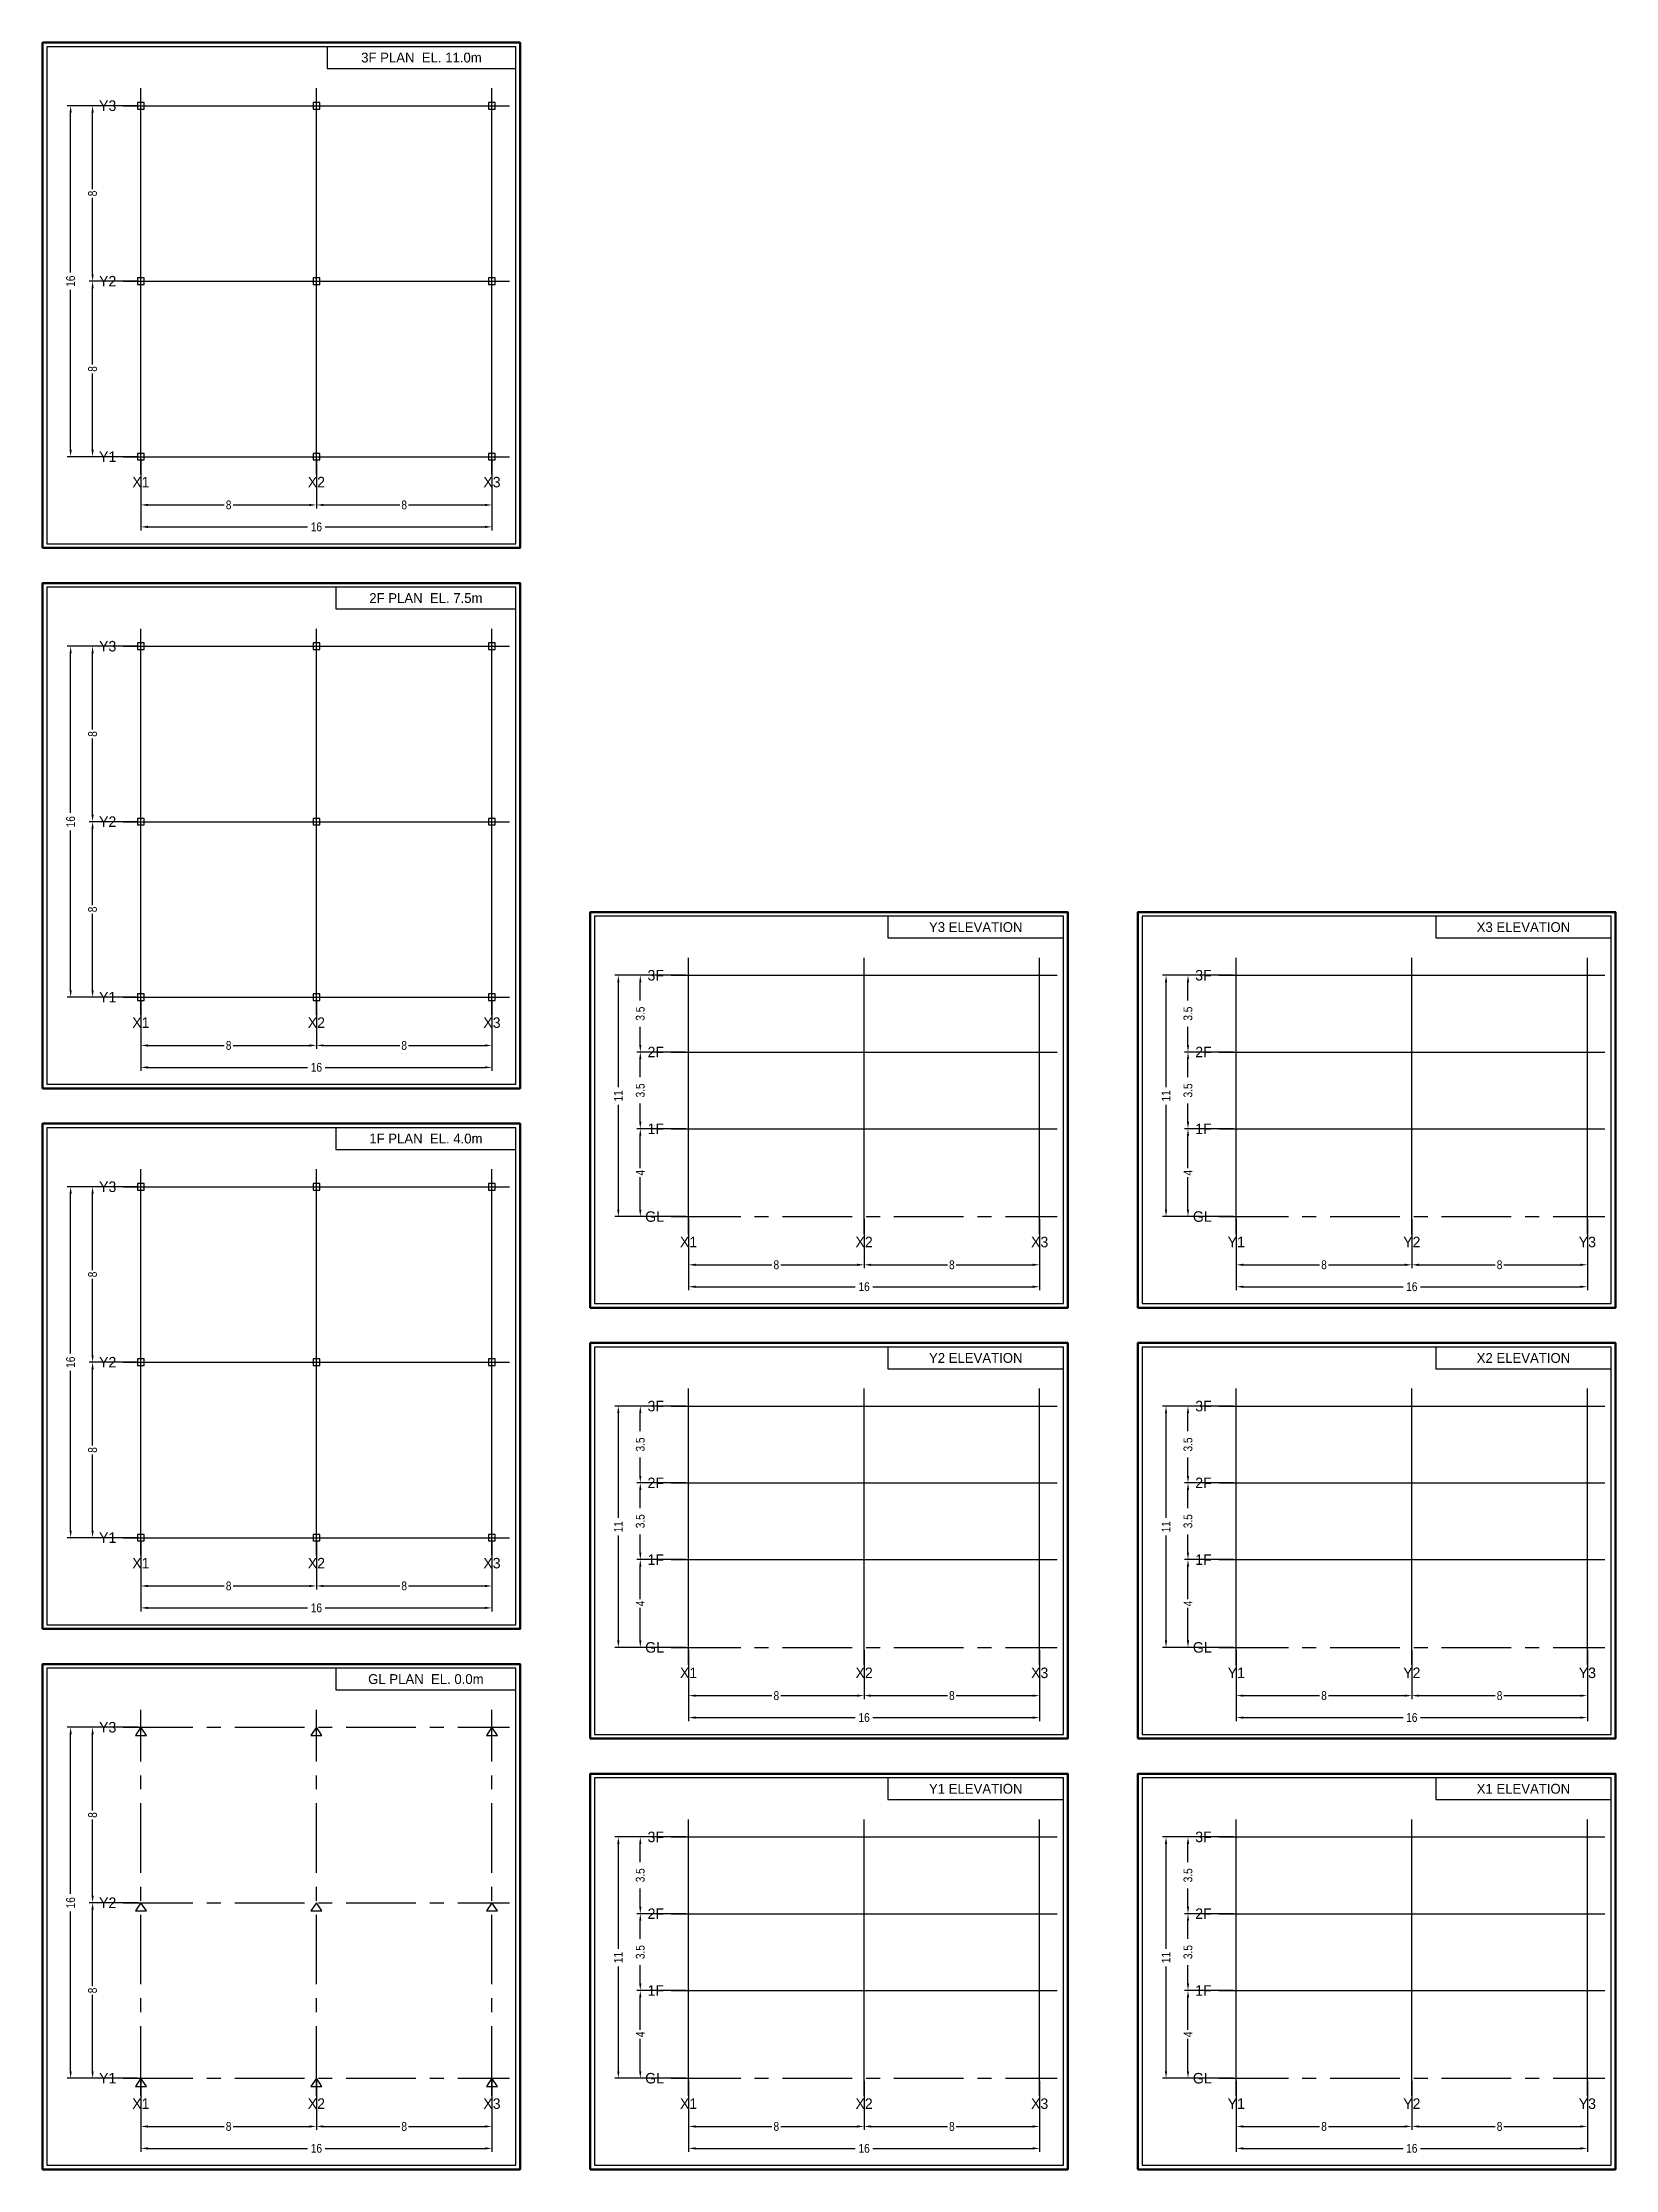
# Model space of a CAD drawing. Header units: metres. Extents: x -4.5 to 67.2, y -4.2 to 92.8.
import ezdxf
from ezdxf.enums import TextEntityAlignment as Align

# ---------------------------------------------------------------- set-up
doc = ezdxf.new("R2010")
doc.units = ezdxf.units.M
doc.linetypes.add('CENTER', pattern=[5.08, 3.175, -0.635, 0.635, -0.635])
for name, color, linetype in [('1F_BEAM', 3, 'Continuous'), ('1F_COL', 1, 'Continuous'), ('1F_DIM', 2, 'Continuous'), ('1F_FRAME', 5, 'Continuous'), ('1F_GRID', 8, 'Continuous'), ('1F_TEXT', 7, 'Continuous'), ('2F_BEAM', 3, 'Continuous'), ('2F_COL', 1, 'Continuous'), ('2F_DIM', 2, 'Continuous'), ('2F_FRAME', 5, 'Continuous'), ('2F_GRID', 8, 'Continuous'), ('2F_TEXT', 7, 'Continuous'), ('3F_BEAM', 3, 'Continuous'), ('3F_COL', 1, 'Continuous'), ('3F_DIM', 2, 'Continuous'), ('3F_FRAME', 5, 'Continuous'), ('3F_GRID', 8, 'Continuous'), ('3F_TEXT', 7, 'Continuous'), ('ELEV_X1_BEAM', 3, 'Continuous'), ('ELEV_X1_COL', 1, 'Continuous'), ('ELEV_X1_DIM', 2, 'Continuous'), ('ELEV_X1_FRAME', 5, 'Continuous'), ('ELEV_X1_GRID', 8, 'Continuous'), ('ELEV_X1_TEXT', 7, 'Continuous'), ('ELEV_X2_BEAM', 3, 'Continuous'), ('ELEV_X2_COL', 1, 'Continuous'), ('ELEV_X2_DIM', 2, 'Continuous'), ('ELEV_X2_FRAME', 5, 'Continuous'), ('ELEV_X2_GRID', 8, 'Continuous'), ('ELEV_X2_TEXT', 7, 'Continuous'), ('ELEV_X3_BEAM', 3, 'Continuous'), ('ELEV_X3_COL', 1, 'Continuous'), ('ELEV_X3_DIM', 2, 'Continuous'), ('ELEV_X3_FRAME', 5, 'Continuous'), ('ELEV_X3_GRID', 8, 'Continuous'), ('ELEV_X3_TEXT', 7, 'Continuous'), ('ELEV_Y1_BEAM', 3, 'Continuous'), ('ELEV_Y1_COL', 1, 'Continuous'), ('ELEV_Y1_DIM', 2, 'Continuous'), ('ELEV_Y1_FRAME', 5, 'Continuous'), ('ELEV_Y1_GRID', 8, 'Continuous'), ('ELEV_Y1_TEXT', 7, 'Continuous'), ('ELEV_Y2_BEAM', 3, 'Continuous'), ('ELEV_Y2_COL', 1, 'Continuous'), ('ELEV_Y2_DIM', 2, 'Continuous'), ('ELEV_Y2_FRAME', 5, 'Continuous'), ('ELEV_Y2_GRID', 8, 'Continuous'), ('ELEV_Y2_TEXT', 7, 'Continuous'), ('ELEV_Y3_BEAM', 3, 'Continuous'), ('ELEV_Y3_COL', 1, 'Continuous'), ('ELEV_Y3_DIM', 2, 'Continuous'), ('ELEV_Y3_FRAME', 5, 'Continuous'), ('ELEV_Y3_GRID', 8, 'Continuous'), ('ELEV_Y3_TEXT', 7, 'Continuous'), ('GL_COL', 1, 'Continuous'), ('GL_DIM', 2, 'Continuous'), ('GL_FRAME', 5, 'Continuous'), ('GL_GRID', 8, 'Continuous'), ('GL_TEXT', 7, 'Continuous')]:
    doc.layers.add(name, color=color, linetype=linetype)
doc.styles.add('OpenSansCondensed-Light', font='OpenSansCondensed-Light.ttf')
doc.dimstyles.new('STRUCT_DIM', dxfattribs={"dimtxt": 0.4, "dimasz": 0.32, "dimexe": 0.16, "dimexo": 0.12, "dimgap": 0.12, "dimtad": 1, "dimdsep": 46, "dimcen": 2.5, "dimclrt": 2, "dimazin": 3, "dimtfac": 1, "dimtmove": 0, "dimatfit": 3})

msp = doc.modelspace()

# ---------------------------------------------------------------- texts
at = {"layer": '1F_TEXT', "color": 7}
msp.add_text('1F PLAN  EL. 4.0m', height=0.448, dxfattribs=at).set_placement((12.9888, 42.8352), align=Align.MIDDLE_CENTER)
at = {"layer": '1F_TEXT', "color": 2}
for s, p in [('Y3', (-1.12, 40.64)), ('Y2', (-1.12, 32.64)), ('Y1', (-1.12, 24.64))]:
    msp.add_text(s, height=0.48, dxfattribs=at).set_placement(p, align=Align.MIDDLE_RIGHT)
for s, p in [('X1', (0, 23.24)), ('X2', (8, 23.24)), ('X3', (16, 23.24))]:
    msp.add_text(s, height=0.48, dxfattribs=at).set_placement(p, align=Align.CENTER)
at = {"layer": '2F_TEXT', "color": 7}
msp.add_text('2F PLAN  EL. 7.5m', height=0.448, dxfattribs=at).set_placement((12.9888, 67.4752), align=Align.MIDDLE_CENTER)
at = {"layer": '2F_TEXT', "color": 2}
for s, p in [('Y3', (-1.12, 65.28)), ('Y2', (-1.12, 57.28)), ('Y1', (-1.12, 49.28))]:
    msp.add_text(s, height=0.48, dxfattribs=at).set_placement(p, align=Align.MIDDLE_RIGHT)
for s, p in [('X1', (0, 47.88)), ('X2', (8, 47.88)), ('X3', (16, 47.88))]:
    msp.add_text(s, height=0.48, dxfattribs=at).set_placement(p, align=Align.CENTER)
at = {"layer": '3F_TEXT', "color": 7}
msp.add_text('3F PLAN  EL. 11.0m', height=0.448, dxfattribs=at).set_placement((12.7872, 92.1152), align=Align.MIDDLE_CENTER)
at = {"layer": '3F_TEXT', "color": 2}
for s, p in [('Y3', (-1.12, 89.92)), ('Y2', (-1.12, 81.92)), ('Y1', (-1.12, 73.92))]:
    msp.add_text(s, height=0.48, dxfattribs=at).set_placement(p, align=Align.MIDDLE_RIGHT)
for s, p in [('X1', (0, 72.52)), ('X2', (8, 72.52)), ('X3', (16, 72.52))]:
    msp.add_text(s, height=0.48, dxfattribs=at).set_placement(p, align=Align.CENTER)
at = {"layer": 'ELEV_X1_TEXT', "color": 7}
msp.add_text('X1 ELEVATION', height=0.448, dxfattribs=at).set_placement((63.008, 13.1952), align=Align.MIDDLE_CENTER)
at = {"layer": 'ELEV_X1_TEXT', "color": 2}
for s, p in [('3F', (48.8, 11)), ('2F', (48.8, 7.5)), ('1F', (48.8, 4)), ('GL', (48.8, 0))]:
    msp.add_text(s, height=0.48, dxfattribs=at).set_placement(p, align=Align.MIDDLE_RIGHT)
for s, p in [('Y1', (49.92, -1.4)), ('Y2', (57.92, -1.4)), ('Y3', (65.92, -1.4))]:
    msp.add_text(s, height=0.48, dxfattribs=at).set_placement(p, align=Align.CENTER)
at = {"layer": 'ELEV_X2_TEXT', "color": 7}
msp.add_text('X2 ELEVATION', height=0.448, dxfattribs=at).set_placement((63.008, 32.8352), align=Align.MIDDLE_CENTER)
at = {"layer": 'ELEV_X2_TEXT', "color": 2}
for s, p in [('3F', (48.8, 30.64)), ('2F', (48.8, 27.14)), ('1F', (48.8, 23.64)), ('GL', (48.8, 19.64))]:
    msp.add_text(s, height=0.48, dxfattribs=at).set_placement(p, align=Align.MIDDLE_RIGHT)
for s, p in [('Y1', (49.92, 18.24)), ('Y2', (57.92, 18.24)), ('Y3', (65.92, 18.24))]:
    msp.add_text(s, height=0.48, dxfattribs=at).set_placement(p, align=Align.CENTER)
at = {"layer": 'ELEV_X3_TEXT', "color": 7}
msp.add_text('X3 ELEVATION', height=0.448, dxfattribs=at).set_placement((63.008, 52.4752), align=Align.MIDDLE_CENTER)
at = {"layer": 'ELEV_X3_TEXT', "color": 2}
for s, p in [('3F', (48.8, 50.28)), ('2F', (48.8, 46.78)), ('1F', (48.8, 43.28)), ('GL', (48.8, 39.28))]:
    msp.add_text(s, height=0.48, dxfattribs=at).set_placement(p, align=Align.MIDDLE_RIGHT)
for s, p in [('Y1', (49.92, 37.88)), ('Y2', (57.92, 37.88)), ('Y3', (65.92, 37.88))]:
    msp.add_text(s, height=0.48, dxfattribs=at).set_placement(p, align=Align.CENTER)
at = {"layer": 'ELEV_Y1_TEXT', "color": 7}
msp.add_text('Y1 ELEVATION', height=0.448, dxfattribs=at).set_placement((38.048, 13.1952), align=Align.MIDDLE_CENTER)
at = {"layer": 'ELEV_Y1_TEXT', "color": 2}
for s, p in [('3F', (23.84, 11)), ('2F', (23.84, 7.5)), ('1F', (23.84, 4)), ('GL', (23.84, 0))]:
    msp.add_text(s, height=0.48, dxfattribs=at).set_placement(p, align=Align.MIDDLE_RIGHT)
for s, p in [('X1', (24.96, -1.4)), ('X2', (32.96, -1.4)), ('X3', (40.96, -1.4))]:
    msp.add_text(s, height=0.48, dxfattribs=at).set_placement(p, align=Align.CENTER)
at = {"layer": 'ELEV_Y2_TEXT', "color": 7}
msp.add_text('Y2 ELEVATION', height=0.448, dxfattribs=at).set_placement((38.048, 32.8352), align=Align.MIDDLE_CENTER)
at = {"layer": 'ELEV_Y2_TEXT', "color": 2}
for s, p in [('3F', (23.84, 30.64)), ('2F', (23.84, 27.14)), ('1F', (23.84, 23.64)), ('GL', (23.84, 19.64))]:
    msp.add_text(s, height=0.48, dxfattribs=at).set_placement(p, align=Align.MIDDLE_RIGHT)
for s, p in [('X1', (24.96, 18.24)), ('X2', (32.96, 18.24)), ('X3', (40.96, 18.24))]:
    msp.add_text(s, height=0.48, dxfattribs=at).set_placement(p, align=Align.CENTER)
at = {"layer": 'ELEV_Y3_TEXT', "color": 7}
msp.add_text('Y3 ELEVATION', height=0.448, dxfattribs=at).set_placement((38.048, 52.4752), align=Align.MIDDLE_CENTER)
at = {"layer": 'ELEV_Y3_TEXT', "color": 2}
for s, p in [('3F', (23.84, 50.28)), ('2F', (23.84, 46.78)), ('1F', (23.84, 43.28)), ('GL', (23.84, 39.28))]:
    msp.add_text(s, height=0.48, dxfattribs=at).set_placement(p, align=Align.MIDDLE_RIGHT)
for s, p in [('X1', (24.96, 37.88)), ('X2', (32.96, 37.88)), ('X3', (40.96, 37.88))]:
    msp.add_text(s, height=0.48, dxfattribs=at).set_placement(p, align=Align.CENTER)
at = {"layer": 'GL_TEXT', "color": 7}
msp.add_text('GL PLAN  EL. 0.0m', height=0.448, dxfattribs=at).set_placement((12.9888, 18.1952), align=Align.MIDDLE_CENTER)
at = {"layer": 'GL_TEXT', "color": 2}
for s, p in [('Y3', (-1.12, 16)), ('Y2', (-1.12, 8)), ('Y1', (-1.12, 0))]:
    msp.add_text(s, height=0.48, dxfattribs=at).set_placement(p, align=Align.MIDDLE_RIGHT)
for s, p in [('X1', (0, -1.4)), ('X2', (8, -1.4)), ('X3', (16, -1.4))]:
    msp.add_text(s, height=0.48, dxfattribs=at).set_placement(p, align=Align.CENTER)

# ---------------------------------------------------------------- blocks, each defined once
blk = doc.blocks.new('_CLOSEDFILLED')
at = {"color": 0, "linetype": 'BYBLOCK'}
blk.add_solid([(-1, 0.16), (0, 0), (-1, -0.16)], dxfattribs=at)
blk = doc.blocks.new('*D1')
for p, q in [((0, -0.12), (0, -2.36)), ((8, -0.12), (8, -2.36)), ((0.32, -2.2), (3.8, -2.2)), ((4.2, -2.2), (7.68, -2.2))]:
    blk.add_line(p, q)
at = {"layer": 'Defpoints'}
for p in [(0, 0), (8, 0), (0, -2.2)]:
    blk.add_point(p, dxfattribs=at)
at = {"layer": 'GL_DIM', "xscale": 0.32000000000000006, "yscale": 0.32000000000000006, "rotation": 180}
blk.add_blockref('_CLOSEDFILLED', (0, -2.2), dxfattribs=at)
at = {"layer": 'GL_DIM', "xscale": 0.32000000000000006, "yscale": 0.32000000000000006}
blk.add_blockref('_CLOSEDFILLED', (8, -2.2), dxfattribs=at)
at = {"layer": 'GL_DIM', "color": 2, "insert": (4, -2.2), "char_height": 0.4, "attachment_point": 5, "style": 'OpenSansCondensed-Light'}
blk.add_mtext('8', dxfattribs=at)
blk = doc.blocks.new('*D2')
for p, q in [((8, -0.12), (8, -2.36)), ((16, -0.12), (16, -2.36)), ((8.32, -2.2), (11.8, -2.2)), ((12.2, -2.2), (15.68, -2.2))]:
    blk.add_line(p, q)
at = {"layer": 'Defpoints'}
for p in [(8, 0), (16, 0), (8, -2.2)]:
    blk.add_point(p, dxfattribs=at)
at = {"layer": 'GL_DIM', "xscale": 0.32000000000000006, "yscale": 0.32000000000000006, "rotation": 180}
blk.add_blockref('_CLOSEDFILLED', (8, -2.2), dxfattribs=at)
at = {"layer": 'GL_DIM', "xscale": 0.32000000000000006, "yscale": 0.32000000000000006}
blk.add_blockref('_CLOSEDFILLED', (16, -2.2), dxfattribs=at)
at = {"layer": 'GL_DIM', "color": 2, "insert": (12, -2.2), "char_height": 0.4, "attachment_point": 5, "style": 'OpenSansCondensed-Light'}
blk.add_mtext('8', dxfattribs=at)
blk = doc.blocks.new('*D3')
for p, q in [((0, -0.12), (0, -3.36)), ((16, -0.12), (16, -3.36)), ((0.32, -3.2), (7.6, -3.2)), ((8.4, -3.2), (15.68, -3.2))]:
    blk.add_line(p, q)
at = {"layer": 'Defpoints'}
for p in [(0, 0), (16, 0), (0, -3.2)]:
    blk.add_point(p, dxfattribs=at)
at = {"layer": 'GL_DIM', "xscale": 0.32000000000000006, "yscale": 0.32000000000000006, "rotation": 180}
blk.add_blockref('_CLOSEDFILLED', (0, -3.2), dxfattribs=at)
at = {"layer": 'GL_DIM', "xscale": 0.32000000000000006, "yscale": 0.32000000000000006}
blk.add_blockref('_CLOSEDFILLED', (16, -3.2), dxfattribs=at)
at = {"layer": 'GL_DIM', "color": 2, "insert": (8, -3.2), "char_height": 0.4, "attachment_point": 5, "style": 'OpenSansCondensed-Light'}
blk.add_mtext('16', dxfattribs=at)
blk = doc.blocks.new('*D4')
for p, q in [((-0.12, 8), (-2.36, 8)), ((-2.2, 4.2), (-2.2, 7.68)), ((-2.2, 0.32), (-2.2, 3.8)), ((-0.12, 0), (-2.36, 0))]:
    blk.add_line(p, q)
at = {"layer": 'Defpoints'}
for p in [(0, 8), (-2.2, 0), (0, 0)]:
    blk.add_point(p, dxfattribs=at)
at = {"layer": 'GL_DIM', "xscale": 0.32000000000000006, "yscale": 0.32000000000000006}
for p, rotation in [((-2.2, 8), 90), ((-2.2, 0), 270)]:
    blk.add_blockref('_CLOSEDFILLED', p, dxfattribs=dict(at, rotation=rotation))
at = {"layer": 'GL_DIM', "color": 2, "insert": (-2.2, 4), "char_height": 0.4, "attachment_point": 5, "rotation": 90, "style": 'OpenSansCondensed-Light'}
blk.add_mtext('8', dxfattribs=at)
blk = doc.blocks.new('*D5')
for p, q in [((-0.12, 16), (-2.36, 16)), ((-2.2, 12.2), (-2.2, 15.68)), ((-2.2, 8.32), (-2.2, 11.8)), ((-0.12, 8), (-2.36, 8))]:
    blk.add_line(p, q)
at = {"layer": 'Defpoints'}
for p in [(0, 16), (-2.2, 8), (0, 8)]:
    blk.add_point(p, dxfattribs=at)
at = {"layer": 'GL_DIM', "xscale": 0.32000000000000006, "yscale": 0.32000000000000006}
for p, rotation in [((-2.2, 16), 90), ((-2.2, 8), 270)]:
    blk.add_blockref('_CLOSEDFILLED', p, dxfattribs=dict(at, rotation=rotation))
at = {"layer": 'GL_DIM', "color": 2, "insert": (-2.2, 12), "char_height": 0.4, "attachment_point": 5, "rotation": 90, "style": 'OpenSansCondensed-Light'}
blk.add_mtext('8', dxfattribs=at)
blk = doc.blocks.new('*D6')
for p, q in [((-0.12, 16), (-3.36, 16)), ((-3.2, 8.4), (-3.2, 15.68)), ((-3.2, 0.32), (-3.2, 7.6)), ((-0.12, 0), (-3.36, 0))]:
    blk.add_line(p, q)
at = {"layer": 'Defpoints'}
for p in [(0, 16), (-3.2, 0), (0, 0)]:
    blk.add_point(p, dxfattribs=at)
at = {"layer": 'GL_DIM', "xscale": 0.32000000000000006, "yscale": 0.32000000000000006}
for p, rotation in [((-3.2, 16), 90), ((-3.2, 0), 270)]:
    blk.add_blockref('_CLOSEDFILLED', p, dxfattribs=dict(at, rotation=rotation))
at = {"layer": 'GL_DIM', "color": 2, "insert": (-3.2, 8), "char_height": 0.4, "attachment_point": 5, "rotation": 90, "style": 'OpenSansCondensed-Light'}
blk.add_mtext('16', dxfattribs=at)
blk = doc.blocks.new('*D7')
for p, q in [((0, 24.52), (0, 22.28)), ((8, 24.52), (8, 22.28)), ((0.32, 22.44), (3.8, 22.44)), ((4.2, 22.44), (7.68, 22.44))]:
    blk.add_line(p, q)
at = {"layer": 'Defpoints'}
for p in [(0, 24.64), (8, 24.64), (0, 22.44)]:
    blk.add_point(p, dxfattribs=at)
at = {"layer": '1F_DIM', "xscale": 0.32000000000000006, "yscale": 0.32000000000000006, "rotation": 180}
blk.add_blockref('_CLOSEDFILLED', (0, 22.44), dxfattribs=at)
at = {"layer": '1F_DIM', "xscale": 0.32000000000000006, "yscale": 0.32000000000000006}
blk.add_blockref('_CLOSEDFILLED', (8, 22.44), dxfattribs=at)
at = {"layer": '1F_DIM', "color": 2, "insert": (4, 22.44), "char_height": 0.4, "attachment_point": 5, "style": 'OpenSansCondensed-Light'}
blk.add_mtext('8', dxfattribs=at)
blk = doc.blocks.new('*D8')
for p, q in [((8, 24.52), (8, 22.28)), ((16, 24.52), (16, 22.28)), ((8.32, 22.44), (11.8, 22.44)), ((12.2, 22.44), (15.68, 22.44))]:
    blk.add_line(p, q)
at = {"layer": 'Defpoints'}
for p in [(8, 24.64), (16, 24.64), (8, 22.44)]:
    blk.add_point(p, dxfattribs=at)
at = {"layer": '1F_DIM', "xscale": 0.32000000000000006, "yscale": 0.32000000000000006, "rotation": 180}
blk.add_blockref('_CLOSEDFILLED', (8, 22.44), dxfattribs=at)
at = {"layer": '1F_DIM', "xscale": 0.32000000000000006, "yscale": 0.32000000000000006}
blk.add_blockref('_CLOSEDFILLED', (16, 22.44), dxfattribs=at)
at = {"layer": '1F_DIM', "color": 2, "insert": (12, 22.44), "char_height": 0.4, "attachment_point": 5, "style": 'OpenSansCondensed-Light'}
blk.add_mtext('8', dxfattribs=at)
blk = doc.blocks.new('*D9')
for p, q in [((0, 24.52), (0, 21.28)), ((16, 24.52), (16, 21.28)), ((0.32, 21.44), (7.6, 21.44)), ((8.4, 21.44), (15.68, 21.44))]:
    blk.add_line(p, q)
at = {"layer": 'Defpoints'}
for p in [(0, 24.64), (16, 24.64), (0, 21.44)]:
    blk.add_point(p, dxfattribs=at)
at = {"layer": '1F_DIM', "xscale": 0.32000000000000006, "yscale": 0.32000000000000006, "rotation": 180}
blk.add_blockref('_CLOSEDFILLED', (0, 21.44), dxfattribs=at)
at = {"layer": '1F_DIM', "xscale": 0.32000000000000006, "yscale": 0.32000000000000006}
blk.add_blockref('_CLOSEDFILLED', (16, 21.44), dxfattribs=at)
at = {"layer": '1F_DIM', "color": 2, "insert": (8, 21.44), "char_height": 0.4, "attachment_point": 5, "style": 'OpenSansCondensed-Light'}
blk.add_mtext('16', dxfattribs=at)
blk = doc.blocks.new('*D10')
for p, q in [((-0.12, 32.64), (-2.36, 32.64)), ((-2.2, 28.84), (-2.2, 32.32)), ((-2.2, 24.96), (-2.2, 28.44)), ((-0.12, 24.64), (-2.36, 24.64))]:
    blk.add_line(p, q)
at = {"layer": 'Defpoints'}
for p in [(0, 32.64), (-2.2, 24.64), (0, 24.64)]:
    blk.add_point(p, dxfattribs=at)
at = {"layer": '1F_DIM', "xscale": 0.32000000000000006, "yscale": 0.32000000000000006}
for p, rotation in [((-2.2, 32.64), 90), ((-2.2, 24.64), 270)]:
    blk.add_blockref('_CLOSEDFILLED', p, dxfattribs=dict(at, rotation=rotation))
at = {"layer": '1F_DIM', "color": 2, "insert": (-2.2, 28.64), "char_height": 0.4, "attachment_point": 5, "rotation": 90, "style": 'OpenSansCondensed-Light'}
blk.add_mtext('8', dxfattribs=at)
blk = doc.blocks.new('*D11')
for p, q in [((-0.12, 40.64), (-2.36, 40.64)), ((-2.2, 36.84), (-2.2, 40.32)), ((-2.2, 32.96), (-2.2, 36.44)), ((-0.12, 32.64), (-2.36, 32.64))]:
    blk.add_line(p, q)
at = {"layer": 'Defpoints'}
for p in [(0, 40.64), (-2.2, 32.64), (0, 32.64)]:
    blk.add_point(p, dxfattribs=at)
at = {"layer": '1F_DIM', "xscale": 0.32000000000000006, "yscale": 0.32000000000000006}
for p, rotation in [((-2.2, 40.64), 90), ((-2.2, 32.64), 270)]:
    blk.add_blockref('_CLOSEDFILLED', p, dxfattribs=dict(at, rotation=rotation))
at = {"layer": '1F_DIM', "color": 2, "insert": (-2.2, 36.64), "char_height": 0.4, "attachment_point": 5, "rotation": 90, "style": 'OpenSansCondensed-Light'}
blk.add_mtext('8', dxfattribs=at)
blk = doc.blocks.new('*D12')
for p, q in [((-0.12, 40.64), (-3.36, 40.64)), ((-3.2, 33.04), (-3.2, 40.32)), ((-3.2, 24.96), (-3.2, 32.24)), ((-0.12, 24.64), (-3.36, 24.64))]:
    blk.add_line(p, q)
at = {"layer": 'Defpoints'}
for p in [(0, 40.64), (-3.2, 24.64), (0, 24.64)]:
    blk.add_point(p, dxfattribs=at)
at = {"layer": '1F_DIM', "xscale": 0.32000000000000006, "yscale": 0.32000000000000006}
for p, rotation in [((-3.2, 40.64), 90), ((-3.2, 24.64), 270)]:
    blk.add_blockref('_CLOSEDFILLED', p, dxfattribs=dict(at, rotation=rotation))
at = {"layer": '1F_DIM', "color": 2, "insert": (-3.2, 32.64), "char_height": 0.4, "attachment_point": 5, "rotation": 90, "style": 'OpenSansCondensed-Light'}
blk.add_mtext('16', dxfattribs=at)
blk = doc.blocks.new('*D13')
for p, q in [((0, 49.16), (0, 46.92)), ((8, 49.16), (8, 46.92)), ((0.32, 47.08), (3.8, 47.08)), ((4.2, 47.08), (7.68, 47.08))]:
    blk.add_line(p, q)
at = {"layer": 'Defpoints'}
for p in [(0, 49.28), (8, 49.28), (0, 47.08)]:
    blk.add_point(p, dxfattribs=at)
at = {"layer": '2F_DIM', "xscale": 0.32000000000000006, "yscale": 0.32000000000000006, "rotation": 180}
blk.add_blockref('_CLOSEDFILLED', (0, 47.08), dxfattribs=at)
at = {"layer": '2F_DIM', "xscale": 0.32000000000000006, "yscale": 0.32000000000000006}
blk.add_blockref('_CLOSEDFILLED', (8, 47.08), dxfattribs=at)
at = {"layer": '2F_DIM', "color": 2, "insert": (4, 47.08), "char_height": 0.4, "attachment_point": 5, "style": 'OpenSansCondensed-Light'}
blk.add_mtext('8', dxfattribs=at)
blk = doc.blocks.new('*D14')
for p, q in [((8, 49.16), (8, 46.92)), ((16, 49.16), (16, 46.92)), ((8.32, 47.08), (11.8, 47.08)), ((12.2, 47.08), (15.68, 47.08))]:
    blk.add_line(p, q)
at = {"layer": 'Defpoints'}
for p in [(8, 49.28), (16, 49.28), (8, 47.08)]:
    blk.add_point(p, dxfattribs=at)
at = {"layer": '2F_DIM', "xscale": 0.32000000000000006, "yscale": 0.32000000000000006, "rotation": 180}
blk.add_blockref('_CLOSEDFILLED', (8, 47.08), dxfattribs=at)
at = {"layer": '2F_DIM', "xscale": 0.32000000000000006, "yscale": 0.32000000000000006}
blk.add_blockref('_CLOSEDFILLED', (16, 47.08), dxfattribs=at)
at = {"layer": '2F_DIM', "color": 2, "insert": (12, 47.08), "char_height": 0.4, "attachment_point": 5, "style": 'OpenSansCondensed-Light'}
blk.add_mtext('8', dxfattribs=at)
blk = doc.blocks.new('*D15')
for p, q in [((0, 49.16), (0, 45.92)), ((16, 49.16), (16, 45.92)), ((0.32, 46.08), (7.6, 46.08)), ((8.4, 46.08), (15.68, 46.08))]:
    blk.add_line(p, q)
at = {"layer": 'Defpoints'}
for p in [(0, 49.28), (16, 49.28), (0, 46.08)]:
    blk.add_point(p, dxfattribs=at)
at = {"layer": '2F_DIM', "xscale": 0.32000000000000006, "yscale": 0.32000000000000006, "rotation": 180}
blk.add_blockref('_CLOSEDFILLED', (0, 46.08), dxfattribs=at)
at = {"layer": '2F_DIM', "xscale": 0.32000000000000006, "yscale": 0.32000000000000006}
blk.add_blockref('_CLOSEDFILLED', (16, 46.08), dxfattribs=at)
at = {"layer": '2F_DIM', "color": 2, "insert": (8, 46.08), "char_height": 0.4, "attachment_point": 5, "style": 'OpenSansCondensed-Light'}
blk.add_mtext('16', dxfattribs=at)
blk = doc.blocks.new('*D16')
for p, q in [((-0.12, 57.28), (-2.36, 57.28)), ((-2.2, 53.48), (-2.2, 56.96)), ((-2.2, 49.6), (-2.2, 53.08)), ((-0.12, 49.28), (-2.36, 49.28))]:
    blk.add_line(p, q)
at = {"layer": 'Defpoints'}
for p in [(0, 57.28), (-2.2, 49.28), (0, 49.28)]:
    blk.add_point(p, dxfattribs=at)
at = {"layer": '2F_DIM', "xscale": 0.32000000000000006, "yscale": 0.32000000000000006}
for p, rotation in [((-2.2, 57.28), 90), ((-2.2, 49.28), 270)]:
    blk.add_blockref('_CLOSEDFILLED', p, dxfattribs=dict(at, rotation=rotation))
at = {"layer": '2F_DIM', "color": 2, "insert": (-2.2, 53.28), "char_height": 0.4, "attachment_point": 5, "rotation": 90, "style": 'OpenSansCondensed-Light'}
blk.add_mtext('8', dxfattribs=at)
blk = doc.blocks.new('*D17')
for p, q in [((-0.12, 65.28), (-2.36, 65.28)), ((-2.2, 61.48), (-2.2, 64.96)), ((-2.2, 57.6), (-2.2, 61.08)), ((-0.12, 57.28), (-2.36, 57.28))]:
    blk.add_line(p, q)
at = {"layer": 'Defpoints'}
for p in [(0, 65.28), (-2.2, 57.28), (0, 57.28)]:
    blk.add_point(p, dxfattribs=at)
at = {"layer": '2F_DIM', "xscale": 0.32000000000000006, "yscale": 0.32000000000000006}
for p, rotation in [((-2.2, 65.28), 90), ((-2.2, 57.28), 270)]:
    blk.add_blockref('_CLOSEDFILLED', p, dxfattribs=dict(at, rotation=rotation))
at = {"layer": '2F_DIM', "color": 2, "insert": (-2.2, 61.28), "char_height": 0.4, "attachment_point": 5, "rotation": 90, "style": 'OpenSansCondensed-Light'}
blk.add_mtext('8', dxfattribs=at)
blk = doc.blocks.new('*D18')
for p, q in [((-0.12, 65.28), (-3.36, 65.28)), ((-3.2, 57.68), (-3.2, 64.96)), ((-3.2, 49.6), (-3.2, 56.88)), ((-0.12, 49.28), (-3.36, 49.28))]:
    blk.add_line(p, q)
at = {"layer": 'Defpoints'}
for p in [(0, 65.28), (-3.2, 49.28), (0, 49.28)]:
    blk.add_point(p, dxfattribs=at)
at = {"layer": '2F_DIM', "xscale": 0.32000000000000006, "yscale": 0.32000000000000006}
for p, rotation in [((-3.2, 65.28), 90), ((-3.2, 49.28), 270)]:
    blk.add_blockref('_CLOSEDFILLED', p, dxfattribs=dict(at, rotation=rotation))
at = {"layer": '2F_DIM', "color": 2, "insert": (-3.2, 57.28), "char_height": 0.4, "attachment_point": 5, "rotation": 90, "style": 'OpenSansCondensed-Light'}
blk.add_mtext('16', dxfattribs=at)
blk = doc.blocks.new('*D19')
for p, q in [((0, 73.8), (0, 71.56)), ((8, 73.8), (8, 71.56)), ((0.32, 71.72), (3.8, 71.72)), ((4.2, 71.72), (7.68, 71.72))]:
    blk.add_line(p, q)
at = {"layer": 'Defpoints'}
for p in [(0, 73.92), (8, 73.92), (0, 71.72)]:
    blk.add_point(p, dxfattribs=at)
at = {"layer": '3F_DIM', "xscale": 0.32000000000000006, "yscale": 0.32000000000000006, "rotation": 180}
blk.add_blockref('_CLOSEDFILLED', (0, 71.72), dxfattribs=at)
at = {"layer": '3F_DIM', "xscale": 0.32000000000000006, "yscale": 0.32000000000000006}
blk.add_blockref('_CLOSEDFILLED', (8, 71.72), dxfattribs=at)
at = {"layer": '3F_DIM', "color": 2, "insert": (4, 71.72), "char_height": 0.4, "attachment_point": 5, "style": 'OpenSansCondensed-Light'}
blk.add_mtext('8', dxfattribs=at)
blk = doc.blocks.new('*D20')
for p, q in [((8, 73.8), (8, 71.56)), ((16, 73.8), (16, 71.56)), ((8.32, 71.72), (11.8, 71.72)), ((12.2, 71.72), (15.68, 71.72))]:
    blk.add_line(p, q)
at = {"layer": 'Defpoints'}
for p in [(8, 73.92), (16, 73.92), (8, 71.72)]:
    blk.add_point(p, dxfattribs=at)
at = {"layer": '3F_DIM', "xscale": 0.32000000000000006, "yscale": 0.32000000000000006, "rotation": 180}
blk.add_blockref('_CLOSEDFILLED', (8, 71.72), dxfattribs=at)
at = {"layer": '3F_DIM', "xscale": 0.32000000000000006, "yscale": 0.32000000000000006}
blk.add_blockref('_CLOSEDFILLED', (16, 71.72), dxfattribs=at)
at = {"layer": '3F_DIM', "color": 2, "insert": (12, 71.72), "char_height": 0.4, "attachment_point": 5, "style": 'OpenSansCondensed-Light'}
blk.add_mtext('8', dxfattribs=at)
blk = doc.blocks.new('*D21')
for p, q in [((0, 73.8), (0, 70.56)), ((16, 73.8), (16, 70.56)), ((0.32, 70.72), (7.6, 70.72)), ((8.4, 70.72), (15.68, 70.72))]:
    blk.add_line(p, q)
at = {"layer": 'Defpoints'}
for p in [(0, 73.92), (16, 73.92), (0, 70.72)]:
    blk.add_point(p, dxfattribs=at)
at = {"layer": '3F_DIM', "xscale": 0.32000000000000006, "yscale": 0.32000000000000006, "rotation": 180}
blk.add_blockref('_CLOSEDFILLED', (0, 70.72), dxfattribs=at)
at = {"layer": '3F_DIM', "xscale": 0.32000000000000006, "yscale": 0.32000000000000006}
blk.add_blockref('_CLOSEDFILLED', (16, 70.72), dxfattribs=at)
at = {"layer": '3F_DIM', "color": 2, "insert": (8, 70.72), "char_height": 0.4, "attachment_point": 5, "style": 'OpenSansCondensed-Light'}
blk.add_mtext('16', dxfattribs=at)
blk = doc.blocks.new('*D22')
for p, q in [((-0.12, 81.92), (-2.36, 81.92)), ((-2.2, 78.12), (-2.2, 81.6)), ((-2.2, 74.24), (-2.2, 77.72)), ((-0.12, 73.92), (-2.36, 73.92))]:
    blk.add_line(p, q)
at = {"layer": 'Defpoints'}
for p in [(0, 81.92), (-2.2, 73.92), (0, 73.92)]:
    blk.add_point(p, dxfattribs=at)
at = {"layer": '3F_DIM', "xscale": 0.32000000000000006, "yscale": 0.32000000000000006}
for p, rotation in [((-2.2, 81.92), 90), ((-2.2, 73.92), 270)]:
    blk.add_blockref('_CLOSEDFILLED', p, dxfattribs=dict(at, rotation=rotation))
at = {"layer": '3F_DIM', "color": 2, "insert": (-2.2, 77.92), "char_height": 0.4, "attachment_point": 5, "rotation": 90, "style": 'OpenSansCondensed-Light'}
blk.add_mtext('8', dxfattribs=at)
blk = doc.blocks.new('*D23')
for p, q in [((-0.12, 89.92), (-2.36, 89.92)), ((-2.2, 86.12), (-2.2, 89.6)), ((-2.2, 82.24), (-2.2, 85.72)), ((-0.12, 81.92), (-2.36, 81.92))]:
    blk.add_line(p, q)
at = {"layer": 'Defpoints'}
for p in [(0, 89.92), (-2.2, 81.92), (0, 81.92)]:
    blk.add_point(p, dxfattribs=at)
at = {"layer": '3F_DIM', "xscale": 0.32000000000000006, "yscale": 0.32000000000000006}
for p, rotation in [((-2.2, 89.92), 90), ((-2.2, 81.92), 270)]:
    blk.add_blockref('_CLOSEDFILLED', p, dxfattribs=dict(at, rotation=rotation))
at = {"layer": '3F_DIM', "color": 2, "insert": (-2.2, 85.92), "char_height": 0.4, "attachment_point": 5, "rotation": 90, "style": 'OpenSansCondensed-Light'}
blk.add_mtext('8', dxfattribs=at)
blk = doc.blocks.new('*D24')
for p, q in [((-0.12, 89.92), (-3.36, 89.92)), ((-3.2, 82.32), (-3.2, 89.6)), ((-3.2, 74.24), (-3.2, 81.52)), ((-0.12, 73.92), (-3.36, 73.92))]:
    blk.add_line(p, q)
at = {"layer": 'Defpoints'}
for p in [(0, 89.92), (-3.2, 73.92), (0, 73.92)]:
    blk.add_point(p, dxfattribs=at)
at = {"layer": '3F_DIM', "xscale": 0.32000000000000006, "yscale": 0.32000000000000006}
for p, rotation in [((-3.2, 89.92), 90), ((-3.2, 73.92), 270)]:
    blk.add_blockref('_CLOSEDFILLED', p, dxfattribs=dict(at, rotation=rotation))
at = {"layer": '3F_DIM', "color": 2, "insert": (-3.2, 81.92), "char_height": 0.4, "attachment_point": 5, "rotation": 90, "style": 'OpenSansCondensed-Light'}
blk.add_mtext('16', dxfattribs=at)
blk = doc.blocks.new('*D25')
for p, q in [((24.96, -0.12), (24.96, -2.36)), ((32.96, -0.12), (32.96, -2.36)), ((25.28, -2.2), (28.76, -2.2)), ((29.16, -2.2), (32.64, -2.2))]:
    blk.add_line(p, q)
at = {"layer": 'Defpoints'}
for p in [(24.96, 0), (32.96, 0), (24.96, -2.2)]:
    blk.add_point(p, dxfattribs=at)
at = {"layer": 'ELEV_Y1_DIM', "xscale": 0.32000000000000006, "yscale": 0.32000000000000006, "rotation": 180}
blk.add_blockref('_CLOSEDFILLED', (24.96, -2.2), dxfattribs=at)
at = {"layer": 'ELEV_Y1_DIM', "xscale": 0.32000000000000006, "yscale": 0.32000000000000006}
blk.add_blockref('_CLOSEDFILLED', (32.96, -2.2), dxfattribs=at)
at = {"layer": 'ELEV_Y1_DIM', "color": 2, "insert": (28.96, -2.2), "char_height": 0.4, "attachment_point": 5, "style": 'OpenSansCondensed-Light'}
blk.add_mtext('8', dxfattribs=at)
blk = doc.blocks.new('*D26')
for p, q in [((32.96, -0.12), (32.96, -2.36)), ((40.96, -0.12), (40.96, -2.36)), ((33.28, -2.2), (36.76, -2.2)), ((37.16, -2.2), (40.64, -2.2))]:
    blk.add_line(p, q)
at = {"layer": 'Defpoints'}
for p in [(32.96, 0), (40.96, 0), (32.96, -2.2)]:
    blk.add_point(p, dxfattribs=at)
at = {"layer": 'ELEV_Y1_DIM', "xscale": 0.32000000000000006, "yscale": 0.32000000000000006, "rotation": 180}
blk.add_blockref('_CLOSEDFILLED', (32.96, -2.2), dxfattribs=at)
at = {"layer": 'ELEV_Y1_DIM', "xscale": 0.32000000000000006, "yscale": 0.32000000000000006}
blk.add_blockref('_CLOSEDFILLED', (40.96, -2.2), dxfattribs=at)
at = {"layer": 'ELEV_Y1_DIM', "color": 2, "insert": (36.96, -2.2), "char_height": 0.4, "attachment_point": 5, "style": 'OpenSansCondensed-Light'}
blk.add_mtext('8', dxfattribs=at)
blk = doc.blocks.new('*D27')
for p, q in [((24.96, -0.12), (24.96, -3.36)), ((40.96, -0.12), (40.96, -3.36)), ((25.28, -3.2), (32.56, -3.2)), ((33.36, -3.2), (40.64, -3.2))]:
    blk.add_line(p, q)
at = {"layer": 'Defpoints'}
for p in [(24.96, 0), (40.96, 0), (24.96, -3.2)]:
    blk.add_point(p, dxfattribs=at)
at = {"layer": 'ELEV_Y1_DIM', "xscale": 0.32000000000000006, "yscale": 0.32000000000000006, "rotation": 180}
blk.add_blockref('_CLOSEDFILLED', (24.96, -3.2), dxfattribs=at)
at = {"layer": 'ELEV_Y1_DIM', "xscale": 0.32000000000000006, "yscale": 0.32000000000000006}
blk.add_blockref('_CLOSEDFILLED', (40.96, -3.2), dxfattribs=at)
at = {"layer": 'ELEV_Y1_DIM', "color": 2, "insert": (32.96, -3.2), "char_height": 0.4, "attachment_point": 5, "style": 'OpenSansCondensed-Light'}
blk.add_mtext('16', dxfattribs=at)
blk = doc.blocks.new('*D28')
for p, q in [((24.84, 4), (22.6, 4)), ((22.76, 2.2), (22.76, 3.68)), ((22.76, 0.32), (22.76, 1.8)), ((24.84, 0), (22.6, 0))]:
    blk.add_line(p, q)
at = {"layer": 'Defpoints'}
for p in [(24.96, 4), (22.76, 0), (24.96, 0)]:
    blk.add_point(p, dxfattribs=at)
at = {"layer": 'ELEV_Y1_DIM', "xscale": 0.32000000000000006, "yscale": 0.32000000000000006}
for p, rotation in [((22.76, 4), 90), ((22.76, 0), 270)]:
    blk.add_blockref('_CLOSEDFILLED', p, dxfattribs=dict(at, rotation=rotation))
at = {"layer": 'ELEV_Y1_DIM', "color": 2, "insert": (22.76, 2), "char_height": 0.4, "attachment_point": 5, "rotation": 90, "style": 'OpenSansCondensed-Light'}
blk.add_mtext('4', dxfattribs=at)
blk = doc.blocks.new('*D29')
for p, q in [((24.84, 7.5), (22.6, 7.5)), ((22.76, 6.35), (22.76, 7.18)), ((22.76, 4.32), (22.76, 5.15)), ((24.84, 4), (22.6, 4))]:
    blk.add_line(p, q)
at = {"layer": 'Defpoints'}
for p in [(24.96, 7.5), (22.76, 4), (24.96, 4)]:
    blk.add_point(p, dxfattribs=at)
at = {"layer": 'ELEV_Y1_DIM', "xscale": 0.32000000000000006, "yscale": 0.32000000000000006}
for p, rotation in [((22.76, 7.5), 90), ((22.76, 4), 270)]:
    blk.add_blockref('_CLOSEDFILLED', p, dxfattribs=dict(at, rotation=rotation))
at = {"layer": 'ELEV_Y1_DIM', "color": 2, "insert": (22.76, 5.75), "char_height": 0.4, "attachment_point": 5, "rotation": 90, "style": 'OpenSansCondensed-Light'}
blk.add_mtext('3.5', dxfattribs=at)
blk = doc.blocks.new('*D30')
for p, q in [((24.84, 11), (22.6, 11)), ((22.76, 9.85), (22.76, 10.68)), ((22.76, 7.82), (22.76, 8.65)), ((24.84, 7.5), (22.6, 7.5))]:
    blk.add_line(p, q)
at = {"layer": 'Defpoints'}
for p in [(24.96, 11), (22.76, 7.5), (24.96, 7.5)]:
    blk.add_point(p, dxfattribs=at)
at = {"layer": 'ELEV_Y1_DIM', "xscale": 0.32000000000000006, "yscale": 0.32000000000000006}
for p, rotation in [((22.76, 11), 90), ((22.76, 7.5), 270)]:
    blk.add_blockref('_CLOSEDFILLED', p, dxfattribs=dict(at, rotation=rotation))
at = {"layer": 'ELEV_Y1_DIM', "color": 2, "insert": (22.76, 9.25), "char_height": 0.4, "attachment_point": 5, "rotation": 90, "style": 'OpenSansCondensed-Light'}
blk.add_mtext('3.5', dxfattribs=at)
blk = doc.blocks.new('*D31')
for p, q in [((24.84, 11), (21.6, 11)), ((21.76, 5.9), (21.76, 10.68)), ((21.76, 0.32), (21.76, 5.1)), ((24.84, 0), (21.6, 0))]:
    blk.add_line(p, q)
at = {"layer": 'Defpoints'}
for p in [(24.96, 11), (21.76, 0), (24.96, 0)]:
    blk.add_point(p, dxfattribs=at)
at = {"layer": 'ELEV_Y1_DIM', "xscale": 0.32000000000000006, "yscale": 0.32000000000000006}
for p, rotation in [((21.76, 11), 90), ((21.76, 0), 270)]:
    blk.add_blockref('_CLOSEDFILLED', p, dxfattribs=dict(at, rotation=rotation))
at = {"layer": 'ELEV_Y1_DIM', "color": 2, "insert": (21.76, 5.5), "char_height": 0.4, "attachment_point": 5, "rotation": 90, "style": 'OpenSansCondensed-Light'}
blk.add_mtext('11', dxfattribs=at)
blk = doc.blocks.new('*D32')
for p, q in [((24.96, 19.52), (24.96, 17.28)), ((32.96, 19.52), (32.96, 17.28)), ((25.28, 17.44), (28.76, 17.44)), ((29.16, 17.44), (32.64, 17.44))]:
    blk.add_line(p, q)
at = {"layer": 'Defpoints'}
for p in [(24.96, 19.64), (32.96, 19.64), (24.96, 17.44)]:
    blk.add_point(p, dxfattribs=at)
at = {"layer": 'ELEV_Y2_DIM', "xscale": 0.32000000000000006, "yscale": 0.32000000000000006, "rotation": 180}
blk.add_blockref('_CLOSEDFILLED', (24.96, 17.44), dxfattribs=at)
at = {"layer": 'ELEV_Y2_DIM', "xscale": 0.32000000000000006, "yscale": 0.32000000000000006}
blk.add_blockref('_CLOSEDFILLED', (32.96, 17.44), dxfattribs=at)
at = {"layer": 'ELEV_Y2_DIM', "color": 2, "insert": (28.96, 17.44), "char_height": 0.4, "attachment_point": 5, "style": 'OpenSansCondensed-Light'}
blk.add_mtext('8', dxfattribs=at)
blk = doc.blocks.new('*D33')
for p, q in [((32.96, 19.52), (32.96, 17.28)), ((40.96, 19.52), (40.96, 17.28)), ((33.28, 17.44), (36.76, 17.44)), ((37.16, 17.44), (40.64, 17.44))]:
    blk.add_line(p, q)
at = {"layer": 'Defpoints'}
for p in [(32.96, 19.64), (40.96, 19.64), (32.96, 17.44)]:
    blk.add_point(p, dxfattribs=at)
at = {"layer": 'ELEV_Y2_DIM', "xscale": 0.32000000000000006, "yscale": 0.32000000000000006, "rotation": 180}
blk.add_blockref('_CLOSEDFILLED', (32.96, 17.44), dxfattribs=at)
at = {"layer": 'ELEV_Y2_DIM', "xscale": 0.32000000000000006, "yscale": 0.32000000000000006}
blk.add_blockref('_CLOSEDFILLED', (40.96, 17.44), dxfattribs=at)
at = {"layer": 'ELEV_Y2_DIM', "color": 2, "insert": (36.96, 17.44), "char_height": 0.4, "attachment_point": 5, "style": 'OpenSansCondensed-Light'}
blk.add_mtext('8', dxfattribs=at)
blk = doc.blocks.new('*D34')
for p, q in [((24.96, 19.52), (24.96, 16.28)), ((40.96, 19.52), (40.96, 16.28)), ((25.28, 16.44), (32.56, 16.44)), ((33.36, 16.44), (40.64, 16.44))]:
    blk.add_line(p, q)
at = {"layer": 'Defpoints'}
for p in [(24.96, 19.64), (40.96, 19.64), (24.96, 16.44)]:
    blk.add_point(p, dxfattribs=at)
at = {"layer": 'ELEV_Y2_DIM', "xscale": 0.32000000000000006, "yscale": 0.32000000000000006, "rotation": 180}
blk.add_blockref('_CLOSEDFILLED', (24.96, 16.44), dxfattribs=at)
at = {"layer": 'ELEV_Y2_DIM', "xscale": 0.32000000000000006, "yscale": 0.32000000000000006}
blk.add_blockref('_CLOSEDFILLED', (40.96, 16.44), dxfattribs=at)
at = {"layer": 'ELEV_Y2_DIM', "color": 2, "insert": (32.96, 16.44), "char_height": 0.4, "attachment_point": 5, "style": 'OpenSansCondensed-Light'}
blk.add_mtext('16', dxfattribs=at)
blk = doc.blocks.new('*D35')
for p, q in [((24.84, 23.64), (22.6, 23.64)), ((22.76, 21.84), (22.76, 23.32)), ((22.76, 19.96), (22.76, 21.44)), ((24.84, 19.64), (22.6, 19.64))]:
    blk.add_line(p, q)
at = {"layer": 'Defpoints'}
for p in [(24.96, 23.64), (22.76, 19.64), (24.96, 19.64)]:
    blk.add_point(p, dxfattribs=at)
at = {"layer": 'ELEV_Y2_DIM', "xscale": 0.32000000000000006, "yscale": 0.32000000000000006}
for p, rotation in [((22.76, 23.64), 90), ((22.76, 19.64), 270)]:
    blk.add_blockref('_CLOSEDFILLED', p, dxfattribs=dict(at, rotation=rotation))
at = {"layer": 'ELEV_Y2_DIM', "color": 2, "insert": (22.76, 21.64), "char_height": 0.4, "attachment_point": 5, "rotation": 90, "style": 'OpenSansCondensed-Light'}
blk.add_mtext('4', dxfattribs=at)
blk = doc.blocks.new('*D36')
for p, q in [((24.84, 27.14), (22.6, 27.14)), ((22.76, 25.99), (22.76, 26.82)), ((22.76, 23.96), (22.76, 24.79)), ((24.84, 23.64), (22.6, 23.64))]:
    blk.add_line(p, q)
at = {"layer": 'Defpoints'}
for p in [(24.96, 27.14), (22.76, 23.64), (24.96, 23.64)]:
    blk.add_point(p, dxfattribs=at)
at = {"layer": 'ELEV_Y2_DIM', "xscale": 0.32000000000000006, "yscale": 0.32000000000000006}
for p, rotation in [((22.76, 27.14), 90), ((22.76, 23.64), 270)]:
    blk.add_blockref('_CLOSEDFILLED', p, dxfattribs=dict(at, rotation=rotation))
at = {"layer": 'ELEV_Y2_DIM', "color": 2, "insert": (22.76, 25.39), "char_height": 0.4, "attachment_point": 5, "rotation": 90, "style": 'OpenSansCondensed-Light'}
blk.add_mtext('3.5', dxfattribs=at)
blk = doc.blocks.new('*D37')
for p, q in [((24.84, 30.64), (22.6, 30.64)), ((22.76, 29.49), (22.76, 30.32)), ((22.76, 27.46), (22.76, 28.29)), ((24.84, 27.14), (22.6, 27.14))]:
    blk.add_line(p, q)
at = {"layer": 'Defpoints'}
for p in [(24.96, 30.64), (22.76, 27.14), (24.96, 27.14)]:
    blk.add_point(p, dxfattribs=at)
at = {"layer": 'ELEV_Y2_DIM', "xscale": 0.32000000000000006, "yscale": 0.32000000000000006}
for p, rotation in [((22.76, 30.64), 90), ((22.76, 27.14), 270)]:
    blk.add_blockref('_CLOSEDFILLED', p, dxfattribs=dict(at, rotation=rotation))
at = {"layer": 'ELEV_Y2_DIM', "color": 2, "insert": (22.76, 28.89), "char_height": 0.4, "attachment_point": 5, "rotation": 90, "style": 'OpenSansCondensed-Light'}
blk.add_mtext('3.5', dxfattribs=at)
blk = doc.blocks.new('*D38')
for p, q in [((24.84, 30.64), (21.6, 30.64)), ((21.76, 25.54), (21.76, 30.32)), ((21.76, 19.96), (21.76, 24.74)), ((24.84, 19.64), (21.6, 19.64))]:
    blk.add_line(p, q)
at = {"layer": 'Defpoints'}
for p in [(24.96, 30.64), (21.76, 19.64), (24.96, 19.64)]:
    blk.add_point(p, dxfattribs=at)
at = {"layer": 'ELEV_Y2_DIM', "xscale": 0.32000000000000006, "yscale": 0.32000000000000006}
for p, rotation in [((21.76, 30.64), 90), ((21.76, 19.64), 270)]:
    blk.add_blockref('_CLOSEDFILLED', p, dxfattribs=dict(at, rotation=rotation))
at = {"layer": 'ELEV_Y2_DIM', "color": 2, "insert": (21.76, 25.14), "char_height": 0.4, "attachment_point": 5, "rotation": 90, "style": 'OpenSansCondensed-Light'}
blk.add_mtext('11', dxfattribs=at)
blk = doc.blocks.new('*D39')
for p, q in [((24.96, 39.16), (24.96, 36.92)), ((32.96, 39.16), (32.96, 36.92)), ((25.28, 37.08), (28.76, 37.08)), ((29.16, 37.08), (32.64, 37.08))]:
    blk.add_line(p, q)
at = {"layer": 'Defpoints'}
for p in [(24.96, 39.28), (32.96, 39.28), (24.96, 37.08)]:
    blk.add_point(p, dxfattribs=at)
at = {"layer": 'ELEV_Y3_DIM', "xscale": 0.32000000000000006, "yscale": 0.32000000000000006, "rotation": 180}
blk.add_blockref('_CLOSEDFILLED', (24.96, 37.08), dxfattribs=at)
at = {"layer": 'ELEV_Y3_DIM', "xscale": 0.32000000000000006, "yscale": 0.32000000000000006}
blk.add_blockref('_CLOSEDFILLED', (32.96, 37.08), dxfattribs=at)
at = {"layer": 'ELEV_Y3_DIM', "color": 2, "insert": (28.96, 37.08), "char_height": 0.4, "attachment_point": 5, "style": 'OpenSansCondensed-Light'}
blk.add_mtext('8', dxfattribs=at)
blk = doc.blocks.new('*D40')
for p, q in [((32.96, 39.16), (32.96, 36.92)), ((40.96, 39.16), (40.96, 36.92)), ((33.28, 37.08), (36.76, 37.08)), ((37.16, 37.08), (40.64, 37.08))]:
    blk.add_line(p, q)
at = {"layer": 'Defpoints'}
for p in [(32.96, 39.28), (40.96, 39.28), (32.96, 37.08)]:
    blk.add_point(p, dxfattribs=at)
at = {"layer": 'ELEV_Y3_DIM', "xscale": 0.32000000000000006, "yscale": 0.32000000000000006, "rotation": 180}
blk.add_blockref('_CLOSEDFILLED', (32.96, 37.08), dxfattribs=at)
at = {"layer": 'ELEV_Y3_DIM', "xscale": 0.32000000000000006, "yscale": 0.32000000000000006}
blk.add_blockref('_CLOSEDFILLED', (40.96, 37.08), dxfattribs=at)
at = {"layer": 'ELEV_Y3_DIM', "color": 2, "insert": (36.96, 37.08), "char_height": 0.4, "attachment_point": 5, "style": 'OpenSansCondensed-Light'}
blk.add_mtext('8', dxfattribs=at)
blk = doc.blocks.new('*D41')
for p, q in [((24.96, 39.16), (24.96, 35.92)), ((40.96, 39.16), (40.96, 35.92)), ((25.28, 36.08), (32.56, 36.08)), ((33.36, 36.08), (40.64, 36.08))]:
    blk.add_line(p, q)
at = {"layer": 'Defpoints'}
for p in [(24.96, 39.28), (40.96, 39.28), (24.96, 36.08)]:
    blk.add_point(p, dxfattribs=at)
at = {"layer": 'ELEV_Y3_DIM', "xscale": 0.32000000000000006, "yscale": 0.32000000000000006, "rotation": 180}
blk.add_blockref('_CLOSEDFILLED', (24.96, 36.08), dxfattribs=at)
at = {"layer": 'ELEV_Y3_DIM', "xscale": 0.32000000000000006, "yscale": 0.32000000000000006}
blk.add_blockref('_CLOSEDFILLED', (40.96, 36.08), dxfattribs=at)
at = {"layer": 'ELEV_Y3_DIM', "color": 2, "insert": (32.96, 36.08), "char_height": 0.4, "attachment_point": 5, "style": 'OpenSansCondensed-Light'}
blk.add_mtext('16', dxfattribs=at)
blk = doc.blocks.new('*D42')
for p, q in [((24.84, 43.28), (22.6, 43.28)), ((22.76, 41.48), (22.76, 42.96)), ((22.76, 39.6), (22.76, 41.08)), ((24.84, 39.28), (22.6, 39.28))]:
    blk.add_line(p, q)
at = {"layer": 'Defpoints'}
for p in [(24.96, 43.28), (22.76, 39.28), (24.96, 39.28)]:
    blk.add_point(p, dxfattribs=at)
at = {"layer": 'ELEV_Y3_DIM', "xscale": 0.32000000000000006, "yscale": 0.32000000000000006}
for p, rotation in [((22.76, 43.28), 90), ((22.76, 39.28), 270)]:
    blk.add_blockref('_CLOSEDFILLED', p, dxfattribs=dict(at, rotation=rotation))
at = {"layer": 'ELEV_Y3_DIM', "color": 2, "insert": (22.76, 41.28), "char_height": 0.4, "attachment_point": 5, "rotation": 90, "style": 'OpenSansCondensed-Light'}
blk.add_mtext('4', dxfattribs=at)
blk = doc.blocks.new('*D43')
for p, q in [((24.84, 46.78), (22.6, 46.78)), ((22.76, 45.63), (22.76, 46.46)), ((22.76, 43.6), (22.76, 44.43)), ((24.84, 43.28), (22.6, 43.28))]:
    blk.add_line(p, q)
at = {"layer": 'Defpoints'}
for p in [(24.96, 46.78), (22.76, 43.28), (24.96, 43.28)]:
    blk.add_point(p, dxfattribs=at)
at = {"layer": 'ELEV_Y3_DIM', "xscale": 0.32000000000000006, "yscale": 0.32000000000000006}
for p, rotation in [((22.76, 46.78), 90), ((22.76, 43.28), 270)]:
    blk.add_blockref('_CLOSEDFILLED', p, dxfattribs=dict(at, rotation=rotation))
at = {"layer": 'ELEV_Y3_DIM', "color": 2, "insert": (22.76, 45.03), "char_height": 0.4, "attachment_point": 5, "rotation": 90, "style": 'OpenSansCondensed-Light'}
blk.add_mtext('3.5', dxfattribs=at)
blk = doc.blocks.new('*D44')
for p, q in [((24.84, 50.28), (22.6, 50.28)), ((22.76, 49.13), (22.76, 49.96)), ((22.76, 47.1), (22.76, 47.93)), ((24.84, 46.78), (22.6, 46.78))]:
    blk.add_line(p, q)
at = {"layer": 'Defpoints'}
for p in [(24.96, 50.28), (22.76, 46.78), (24.96, 46.78)]:
    blk.add_point(p, dxfattribs=at)
at = {"layer": 'ELEV_Y3_DIM', "xscale": 0.32000000000000006, "yscale": 0.32000000000000006}
for p, rotation in [((22.76, 50.28), 90), ((22.76, 46.78), 270)]:
    blk.add_blockref('_CLOSEDFILLED', p, dxfattribs=dict(at, rotation=rotation))
at = {"layer": 'ELEV_Y3_DIM', "color": 2, "insert": (22.76, 48.53), "char_height": 0.4, "attachment_point": 5, "rotation": 90, "style": 'OpenSansCondensed-Light'}
blk.add_mtext('3.5', dxfattribs=at)
blk = doc.blocks.new('*D45')
for p, q in [((24.84, 50.28), (21.6, 50.28)), ((21.76, 45.18), (21.76, 49.96)), ((21.76, 39.6), (21.76, 44.38)), ((24.84, 39.28), (21.6, 39.28))]:
    blk.add_line(p, q)
at = {"layer": 'Defpoints'}
for p in [(24.96, 50.28), (21.76, 39.28), (24.96, 39.28)]:
    blk.add_point(p, dxfattribs=at)
at = {"layer": 'ELEV_Y3_DIM', "xscale": 0.32000000000000006, "yscale": 0.32000000000000006}
for p, rotation in [((21.76, 50.28), 90), ((21.76, 39.28), 270)]:
    blk.add_blockref('_CLOSEDFILLED', p, dxfattribs=dict(at, rotation=rotation))
at = {"layer": 'ELEV_Y3_DIM', "color": 2, "insert": (21.76, 44.78), "char_height": 0.4, "attachment_point": 5, "rotation": 90, "style": 'OpenSansCondensed-Light'}
blk.add_mtext('11', dxfattribs=at)
blk = doc.blocks.new('*D46')
for p, q in [((49.92, -0.12), (49.92, -2.36)), ((57.92, -0.12), (57.92, -2.36)), ((50.24, -2.2), (53.72, -2.2)), ((54.12, -2.2), (57.6, -2.2))]:
    blk.add_line(p, q)
at = {"layer": 'Defpoints'}
for p in [(49.92, 0), (57.92, 0), (49.92, -2.2)]:
    blk.add_point(p, dxfattribs=at)
at = {"layer": 'ELEV_X1_DIM', "xscale": 0.32000000000000006, "yscale": 0.32000000000000006, "rotation": 180}
blk.add_blockref('_CLOSEDFILLED', (49.92, -2.2), dxfattribs=at)
at = {"layer": 'ELEV_X1_DIM', "xscale": 0.32000000000000006, "yscale": 0.32000000000000006}
blk.add_blockref('_CLOSEDFILLED', (57.92, -2.2), dxfattribs=at)
at = {"layer": 'ELEV_X1_DIM', "color": 2, "insert": (53.92, -2.2), "char_height": 0.4, "attachment_point": 5, "style": 'OpenSansCondensed-Light'}
blk.add_mtext('8', dxfattribs=at)
blk = doc.blocks.new('*D47')
for p, q in [((57.92, -0.12), (57.92, -2.36)), ((65.92, -0.12), (65.92, -2.36)), ((58.24, -2.2), (61.72, -2.2)), ((62.12, -2.2), (65.6, -2.2))]:
    blk.add_line(p, q)
at = {"layer": 'Defpoints'}
for p in [(57.92, 0), (65.92, 0), (57.92, -2.2)]:
    blk.add_point(p, dxfattribs=at)
at = {"layer": 'ELEV_X1_DIM', "xscale": 0.32000000000000006, "yscale": 0.32000000000000006, "rotation": 180}
blk.add_blockref('_CLOSEDFILLED', (57.92, -2.2), dxfattribs=at)
at = {"layer": 'ELEV_X1_DIM', "xscale": 0.32000000000000006, "yscale": 0.32000000000000006}
blk.add_blockref('_CLOSEDFILLED', (65.92, -2.2), dxfattribs=at)
at = {"layer": 'ELEV_X1_DIM', "color": 2, "insert": (61.92, -2.2), "char_height": 0.4, "attachment_point": 5, "style": 'OpenSansCondensed-Light'}
blk.add_mtext('8', dxfattribs=at)
blk = doc.blocks.new('*D48')
for p, q in [((49.92, -0.12), (49.92, -3.36)), ((65.92, -0.12), (65.92, -3.36)), ((50.24, -3.2), (57.52, -3.2)), ((58.32, -3.2), (65.6, -3.2))]:
    blk.add_line(p, q)
at = {"layer": 'Defpoints'}
for p in [(49.92, 0), (65.92, 0), (49.92, -3.2)]:
    blk.add_point(p, dxfattribs=at)
at = {"layer": 'ELEV_X1_DIM', "xscale": 0.32000000000000006, "yscale": 0.32000000000000006, "rotation": 180}
blk.add_blockref('_CLOSEDFILLED', (49.92, -3.2), dxfattribs=at)
at = {"layer": 'ELEV_X1_DIM', "xscale": 0.32000000000000006, "yscale": 0.32000000000000006}
blk.add_blockref('_CLOSEDFILLED', (65.92, -3.2), dxfattribs=at)
at = {"layer": 'ELEV_X1_DIM', "color": 2, "insert": (57.92, -3.2), "char_height": 0.4, "attachment_point": 5, "style": 'OpenSansCondensed-Light'}
blk.add_mtext('16', dxfattribs=at)
blk = doc.blocks.new('*D49')
for p, q in [((49.8, 4), (47.56, 4)), ((47.72, 2.2), (47.72, 3.68)), ((47.72, 0.32), (47.72, 1.8)), ((49.8, 0), (47.56, 0))]:
    blk.add_line(p, q)
at = {"layer": 'Defpoints'}
for p in [(49.92, 4), (47.72, 0), (49.92, 0)]:
    blk.add_point(p, dxfattribs=at)
at = {"layer": 'ELEV_X1_DIM', "xscale": 0.32000000000000006, "yscale": 0.32000000000000006}
for p, rotation in [((47.72, 4), 90), ((47.72, 0), 270)]:
    blk.add_blockref('_CLOSEDFILLED', p, dxfattribs=dict(at, rotation=rotation))
at = {"layer": 'ELEV_X1_DIM', "color": 2, "insert": (47.72, 2), "char_height": 0.4, "attachment_point": 5, "rotation": 90, "style": 'OpenSansCondensed-Light'}
blk.add_mtext('4', dxfattribs=at)
blk = doc.blocks.new('*D50')
for p, q in [((49.8, 7.5), (47.56, 7.5)), ((47.72, 6.35), (47.72, 7.18)), ((47.72, 4.32), (47.72, 5.15)), ((49.8, 4), (47.56, 4))]:
    blk.add_line(p, q)
at = {"layer": 'Defpoints'}
for p in [(49.92, 7.5), (47.72, 4), (49.92, 4)]:
    blk.add_point(p, dxfattribs=at)
at = {"layer": 'ELEV_X1_DIM', "xscale": 0.32000000000000006, "yscale": 0.32000000000000006}
for p, rotation in [((47.72, 7.5), 90), ((47.72, 4), 270)]:
    blk.add_blockref('_CLOSEDFILLED', p, dxfattribs=dict(at, rotation=rotation))
at = {"layer": 'ELEV_X1_DIM', "color": 2, "insert": (47.72, 5.75), "char_height": 0.4, "attachment_point": 5, "rotation": 90, "style": 'OpenSansCondensed-Light'}
blk.add_mtext('3.5', dxfattribs=at)
blk = doc.blocks.new('*D51')
for p, q in [((49.8, 11), (47.56, 11)), ((47.72, 9.85), (47.72, 10.68)), ((47.72, 7.82), (47.72, 8.65)), ((49.8, 7.5), (47.56, 7.5))]:
    blk.add_line(p, q)
at = {"layer": 'Defpoints'}
for p in [(49.92, 11), (47.72, 7.5), (49.92, 7.5)]:
    blk.add_point(p, dxfattribs=at)
at = {"layer": 'ELEV_X1_DIM', "xscale": 0.32000000000000006, "yscale": 0.32000000000000006}
for p, rotation in [((47.72, 11), 90), ((47.72, 7.5), 270)]:
    blk.add_blockref('_CLOSEDFILLED', p, dxfattribs=dict(at, rotation=rotation))
at = {"layer": 'ELEV_X1_DIM', "color": 2, "insert": (47.72, 9.25), "char_height": 0.4, "attachment_point": 5, "rotation": 90, "style": 'OpenSansCondensed-Light'}
blk.add_mtext('3.5', dxfattribs=at)
blk = doc.blocks.new('*D52')
for p, q in [((49.8, 11), (46.56, 11)), ((46.72, 5.9), (46.72, 10.68)), ((46.72, 0.32), (46.72, 5.1)), ((49.8, 0), (46.56, 0))]:
    blk.add_line(p, q)
at = {"layer": 'Defpoints'}
for p in [(49.92, 11), (46.72, 0), (49.92, 0)]:
    blk.add_point(p, dxfattribs=at)
at = {"layer": 'ELEV_X1_DIM', "xscale": 0.32000000000000006, "yscale": 0.32000000000000006}
for p, rotation in [((46.72, 11), 90), ((46.72, 0), 270)]:
    blk.add_blockref('_CLOSEDFILLED', p, dxfattribs=dict(at, rotation=rotation))
at = {"layer": 'ELEV_X1_DIM', "color": 2, "insert": (46.72, 5.5), "char_height": 0.4, "attachment_point": 5, "rotation": 90, "style": 'OpenSansCondensed-Light'}
blk.add_mtext('11', dxfattribs=at)
blk = doc.blocks.new('*D53')
for p, q in [((49.92, 19.52), (49.92, 17.28)), ((57.92, 19.52), (57.92, 17.28)), ((50.24, 17.44), (53.72, 17.44)), ((54.12, 17.44), (57.6, 17.44))]:
    blk.add_line(p, q)
at = {"layer": 'Defpoints'}
for p in [(49.92, 19.64), (57.92, 19.64), (49.92, 17.44)]:
    blk.add_point(p, dxfattribs=at)
at = {"layer": 'ELEV_X2_DIM', "xscale": 0.32000000000000006, "yscale": 0.32000000000000006, "rotation": 180}
blk.add_blockref('_CLOSEDFILLED', (49.92, 17.44), dxfattribs=at)
at = {"layer": 'ELEV_X2_DIM', "xscale": 0.32000000000000006, "yscale": 0.32000000000000006}
blk.add_blockref('_CLOSEDFILLED', (57.92, 17.44), dxfattribs=at)
at = {"layer": 'ELEV_X2_DIM', "color": 2, "insert": (53.92, 17.44), "char_height": 0.4, "attachment_point": 5, "style": 'OpenSansCondensed-Light'}
blk.add_mtext('8', dxfattribs=at)
blk = doc.blocks.new('*D54')
for p, q in [((57.92, 19.52), (57.92, 17.28)), ((65.92, 19.52), (65.92, 17.28)), ((58.24, 17.44), (61.72, 17.44)), ((62.12, 17.44), (65.6, 17.44))]:
    blk.add_line(p, q)
at = {"layer": 'Defpoints'}
for p in [(57.92, 19.64), (65.92, 19.64), (57.92, 17.44)]:
    blk.add_point(p, dxfattribs=at)
at = {"layer": 'ELEV_X2_DIM', "xscale": 0.32000000000000006, "yscale": 0.32000000000000006, "rotation": 180}
blk.add_blockref('_CLOSEDFILLED', (57.92, 17.44), dxfattribs=at)
at = {"layer": 'ELEV_X2_DIM', "xscale": 0.32000000000000006, "yscale": 0.32000000000000006}
blk.add_blockref('_CLOSEDFILLED', (65.92, 17.44), dxfattribs=at)
at = {"layer": 'ELEV_X2_DIM', "color": 2, "insert": (61.92, 17.44), "char_height": 0.4, "attachment_point": 5, "style": 'OpenSansCondensed-Light'}
blk.add_mtext('8', dxfattribs=at)
blk = doc.blocks.new('*D55')
for p, q in [((49.92, 19.52), (49.92, 16.28)), ((65.92, 19.52), (65.92, 16.28)), ((50.24, 16.44), (57.52, 16.44)), ((58.32, 16.44), (65.6, 16.44))]:
    blk.add_line(p, q)
at = {"layer": 'Defpoints'}
for p in [(49.92, 19.64), (65.92, 19.64), (49.92, 16.44)]:
    blk.add_point(p, dxfattribs=at)
at = {"layer": 'ELEV_X2_DIM', "xscale": 0.32000000000000006, "yscale": 0.32000000000000006, "rotation": 180}
blk.add_blockref('_CLOSEDFILLED', (49.92, 16.44), dxfattribs=at)
at = {"layer": 'ELEV_X2_DIM', "xscale": 0.32000000000000006, "yscale": 0.32000000000000006}
blk.add_blockref('_CLOSEDFILLED', (65.92, 16.44), dxfattribs=at)
at = {"layer": 'ELEV_X2_DIM', "color": 2, "insert": (57.92, 16.44), "char_height": 0.4, "attachment_point": 5, "style": 'OpenSansCondensed-Light'}
blk.add_mtext('16', dxfattribs=at)
blk = doc.blocks.new('*D56')
for p, q in [((49.8, 23.64), (47.56, 23.64)), ((47.72, 21.84), (47.72, 23.32)), ((47.72, 19.96), (47.72, 21.44)), ((49.8, 19.64), (47.56, 19.64))]:
    blk.add_line(p, q)
at = {"layer": 'Defpoints'}
for p in [(49.92, 23.64), (47.72, 19.64), (49.92, 19.64)]:
    blk.add_point(p, dxfattribs=at)
at = {"layer": 'ELEV_X2_DIM', "xscale": 0.32000000000000006, "yscale": 0.32000000000000006}
for p, rotation in [((47.72, 23.64), 90), ((47.72, 19.64), 270)]:
    blk.add_blockref('_CLOSEDFILLED', p, dxfattribs=dict(at, rotation=rotation))
at = {"layer": 'ELEV_X2_DIM', "color": 2, "insert": (47.72, 21.64), "char_height": 0.4, "attachment_point": 5, "rotation": 90, "style": 'OpenSansCondensed-Light'}
blk.add_mtext('4', dxfattribs=at)
blk = doc.blocks.new('*D57')
for p, q in [((49.8, 27.14), (47.56, 27.14)), ((47.72, 25.99), (47.72, 26.82)), ((47.72, 23.96), (47.72, 24.79)), ((49.8, 23.64), (47.56, 23.64))]:
    blk.add_line(p, q)
at = {"layer": 'Defpoints'}
for p in [(49.92, 27.14), (47.72, 23.64), (49.92, 23.64)]:
    blk.add_point(p, dxfattribs=at)
at = {"layer": 'ELEV_X2_DIM', "xscale": 0.32000000000000006, "yscale": 0.32000000000000006}
for p, rotation in [((47.72, 27.14), 90), ((47.72, 23.64), 270)]:
    blk.add_blockref('_CLOSEDFILLED', p, dxfattribs=dict(at, rotation=rotation))
at = {"layer": 'ELEV_X2_DIM', "color": 2, "insert": (47.72, 25.39), "char_height": 0.4, "attachment_point": 5, "rotation": 90, "style": 'OpenSansCondensed-Light'}
blk.add_mtext('3.5', dxfattribs=at)
blk = doc.blocks.new('*D58')
for p, q in [((49.8, 30.64), (47.56, 30.64)), ((47.72, 29.49), (47.72, 30.32)), ((47.72, 27.46), (47.72, 28.29)), ((49.8, 27.14), (47.56, 27.14))]:
    blk.add_line(p, q)
at = {"layer": 'Defpoints'}
for p in [(49.92, 30.64), (47.72, 27.14), (49.92, 27.14)]:
    blk.add_point(p, dxfattribs=at)
at = {"layer": 'ELEV_X2_DIM', "xscale": 0.32000000000000006, "yscale": 0.32000000000000006}
for p, rotation in [((47.72, 30.64), 90), ((47.72, 27.14), 270)]:
    blk.add_blockref('_CLOSEDFILLED', p, dxfattribs=dict(at, rotation=rotation))
at = {"layer": 'ELEV_X2_DIM', "color": 2, "insert": (47.72, 28.89), "char_height": 0.4, "attachment_point": 5, "rotation": 90, "style": 'OpenSansCondensed-Light'}
blk.add_mtext('3.5', dxfattribs=at)
blk = doc.blocks.new('*D59')
for p, q in [((49.8, 30.64), (46.56, 30.64)), ((46.72, 25.54), (46.72, 30.32)), ((46.72, 19.96), (46.72, 24.74)), ((49.8, 19.64), (46.56, 19.64))]:
    blk.add_line(p, q)
at = {"layer": 'Defpoints'}
for p in [(49.92, 30.64), (46.72, 19.64), (49.92, 19.64)]:
    blk.add_point(p, dxfattribs=at)
at = {"layer": 'ELEV_X2_DIM', "xscale": 0.32000000000000006, "yscale": 0.32000000000000006}
for p, rotation in [((46.72, 30.64), 90), ((46.72, 19.64), 270)]:
    blk.add_blockref('_CLOSEDFILLED', p, dxfattribs=dict(at, rotation=rotation))
at = {"layer": 'ELEV_X2_DIM', "color": 2, "insert": (46.72, 25.14), "char_height": 0.4, "attachment_point": 5, "rotation": 90, "style": 'OpenSansCondensed-Light'}
blk.add_mtext('11', dxfattribs=at)
blk = doc.blocks.new('*D60')
for p, q in [((49.92, 39.16), (49.92, 36.92)), ((57.92, 39.16), (57.92, 36.92)), ((50.24, 37.08), (53.72, 37.08)), ((54.12, 37.08), (57.6, 37.08))]:
    blk.add_line(p, q)
at = {"layer": 'Defpoints'}
for p in [(49.92, 39.28), (57.92, 39.28), (49.92, 37.08)]:
    blk.add_point(p, dxfattribs=at)
at = {"layer": 'ELEV_X3_DIM', "xscale": 0.32000000000000006, "yscale": 0.32000000000000006, "rotation": 180}
blk.add_blockref('_CLOSEDFILLED', (49.92, 37.08), dxfattribs=at)
at = {"layer": 'ELEV_X3_DIM', "xscale": 0.32000000000000006, "yscale": 0.32000000000000006}
blk.add_blockref('_CLOSEDFILLED', (57.92, 37.08), dxfattribs=at)
at = {"layer": 'ELEV_X3_DIM', "color": 2, "insert": (53.92, 37.08), "char_height": 0.4, "attachment_point": 5, "style": 'OpenSansCondensed-Light'}
blk.add_mtext('8', dxfattribs=at)
blk = doc.blocks.new('*D61')
for p, q in [((57.92, 39.16), (57.92, 36.92)), ((65.92, 39.16), (65.92, 36.92)), ((58.24, 37.08), (61.72, 37.08)), ((62.12, 37.08), (65.6, 37.08))]:
    blk.add_line(p, q)
at = {"layer": 'Defpoints'}
for p in [(57.92, 39.28), (65.92, 39.28), (57.92, 37.08)]:
    blk.add_point(p, dxfattribs=at)
at = {"layer": 'ELEV_X3_DIM', "xscale": 0.32000000000000006, "yscale": 0.32000000000000006, "rotation": 180}
blk.add_blockref('_CLOSEDFILLED', (57.92, 37.08), dxfattribs=at)
at = {"layer": 'ELEV_X3_DIM', "xscale": 0.32000000000000006, "yscale": 0.32000000000000006}
blk.add_blockref('_CLOSEDFILLED', (65.92, 37.08), dxfattribs=at)
at = {"layer": 'ELEV_X3_DIM', "color": 2, "insert": (61.92, 37.08), "char_height": 0.4, "attachment_point": 5, "style": 'OpenSansCondensed-Light'}
blk.add_mtext('8', dxfattribs=at)
blk = doc.blocks.new('*D62')
for p, q in [((49.92, 39.16), (49.92, 35.92)), ((65.92, 39.16), (65.92, 35.92)), ((50.24, 36.08), (57.52, 36.08)), ((58.32, 36.08), (65.6, 36.08))]:
    blk.add_line(p, q)
at = {"layer": 'Defpoints'}
for p in [(49.92, 39.28), (65.92, 39.28), (49.92, 36.08)]:
    blk.add_point(p, dxfattribs=at)
at = {"layer": 'ELEV_X3_DIM', "xscale": 0.32000000000000006, "yscale": 0.32000000000000006, "rotation": 180}
blk.add_blockref('_CLOSEDFILLED', (49.92, 36.08), dxfattribs=at)
at = {"layer": 'ELEV_X3_DIM', "xscale": 0.32000000000000006, "yscale": 0.32000000000000006}
blk.add_blockref('_CLOSEDFILLED', (65.92, 36.08), dxfattribs=at)
at = {"layer": 'ELEV_X3_DIM', "color": 2, "insert": (57.92, 36.08), "char_height": 0.4, "attachment_point": 5, "style": 'OpenSansCondensed-Light'}
blk.add_mtext('16', dxfattribs=at)
blk = doc.blocks.new('*D63')
for p, q in [((49.8, 43.28), (47.56, 43.28)), ((47.72, 41.48), (47.72, 42.96)), ((47.72, 39.6), (47.72, 41.08)), ((49.8, 39.28), (47.56, 39.28))]:
    blk.add_line(p, q)
at = {"layer": 'Defpoints'}
for p in [(49.92, 43.28), (47.72, 39.28), (49.92, 39.28)]:
    blk.add_point(p, dxfattribs=at)
at = {"layer": 'ELEV_X3_DIM', "xscale": 0.32000000000000006, "yscale": 0.32000000000000006}
for p, rotation in [((47.72, 43.28), 90), ((47.72, 39.28), 270)]:
    blk.add_blockref('_CLOSEDFILLED', p, dxfattribs=dict(at, rotation=rotation))
at = {"layer": 'ELEV_X3_DIM', "color": 2, "insert": (47.72, 41.28), "char_height": 0.4, "attachment_point": 5, "rotation": 90, "style": 'OpenSansCondensed-Light'}
blk.add_mtext('4', dxfattribs=at)
blk = doc.blocks.new('*D64')
for p, q in [((49.8, 46.78), (47.56, 46.78)), ((47.72, 45.63), (47.72, 46.46)), ((47.72, 43.6), (47.72, 44.43)), ((49.8, 43.28), (47.56, 43.28))]:
    blk.add_line(p, q)
at = {"layer": 'Defpoints'}
for p in [(49.92, 46.78), (47.72, 43.28), (49.92, 43.28)]:
    blk.add_point(p, dxfattribs=at)
at = {"layer": 'ELEV_X3_DIM', "xscale": 0.32000000000000006, "yscale": 0.32000000000000006}
for p, rotation in [((47.72, 46.78), 90), ((47.72, 43.28), 270)]:
    blk.add_blockref('_CLOSEDFILLED', p, dxfattribs=dict(at, rotation=rotation))
at = {"layer": 'ELEV_X3_DIM', "color": 2, "insert": (47.72, 45.03), "char_height": 0.4, "attachment_point": 5, "rotation": 90, "style": 'OpenSansCondensed-Light'}
blk.add_mtext('3.5', dxfattribs=at)
blk = doc.blocks.new('*D65')
for p, q in [((49.8, 50.28), (47.56, 50.28)), ((47.72, 49.13), (47.72, 49.96)), ((47.72, 47.1), (47.72, 47.93)), ((49.8, 46.78), (47.56, 46.78))]:
    blk.add_line(p, q)
at = {"layer": 'Defpoints'}
for p in [(49.92, 50.28), (47.72, 46.78), (49.92, 46.78)]:
    blk.add_point(p, dxfattribs=at)
at = {"layer": 'ELEV_X3_DIM', "xscale": 0.32000000000000006, "yscale": 0.32000000000000006}
for p, rotation in [((47.72, 50.28), 90), ((47.72, 46.78), 270)]:
    blk.add_blockref('_CLOSEDFILLED', p, dxfattribs=dict(at, rotation=rotation))
at = {"layer": 'ELEV_X3_DIM', "color": 2, "insert": (47.72, 48.53), "char_height": 0.4, "attachment_point": 5, "rotation": 90, "style": 'OpenSansCondensed-Light'}
blk.add_mtext('3.5', dxfattribs=at)
blk = doc.blocks.new('*D66')
for p, q in [((49.8, 50.28), (46.56, 50.28)), ((46.72, 45.18), (46.72, 49.96)), ((46.72, 39.6), (46.72, 44.38)), ((49.8, 39.28), (46.56, 39.28))]:
    blk.add_line(p, q)
at = {"layer": 'Defpoints'}
for p in [(49.92, 50.28), (46.72, 39.28), (49.92, 39.28)]:
    blk.add_point(p, dxfattribs=at)
at = {"layer": 'ELEV_X3_DIM', "xscale": 0.32000000000000006, "yscale": 0.32000000000000006}
for p, rotation in [((46.72, 50.28), 90), ((46.72, 39.28), 270)]:
    blk.add_blockref('_CLOSEDFILLED', p, dxfattribs=dict(at, rotation=rotation))
at = {"layer": 'ELEV_X3_DIM', "color": 2, "insert": (46.72, 44.78), "char_height": 0.4, "attachment_point": 5, "rotation": 90, "style": 'OpenSansCondensed-Light'}
blk.add_mtext('11', dxfattribs=at)

# ---------------------------------------------------------------- dimensions: what is measured, and where the dimension line sits
at = {"layer": '1F_DIM'}
for base, p1, p2, picture, middle in [((-3.2, 24.64), (0, 24.64), (0, 40.64), '*D12', (-3.2, 32.64)), ((-2.2, 32.64), (0, 32.64), (0, 40.64), '*D11', (-2.2, 36.64)), ((-2.2, 24.64), (0, 24.64), (0, 32.64), '*D10', (-2.2, 28.64))]:
    dim = msp.add_linear_dim(base=base, p1=p1, p2=p2, angle=90, dimstyle='STRUCT_DIM', dxfattribs=at)
    dim.commit()
    dim.dimension.update_dxf_attribs({"geometry": picture, "text_midpoint": middle})
for base, p1, p2, picture, middle in [((0, 22.44), (0, 24.64), (8, 24.64), '*D7', (4, 22.44)), ((0, 21.44), (0, 24.64), (16, 24.64), '*D9', (8, 21.44)), ((8, 22.44), (8, 24.64), (16, 24.64), '*D8', (12, 22.44))]:
    dim = msp.add_linear_dim(base=base, p1=p1, p2=p2, dimstyle='STRUCT_DIM', dxfattribs=at)
    dim.commit()
    dim.dimension.update_dxf_attribs({"geometry": picture, "text_midpoint": middle})
at = {"layer": '2F_DIM'}
for base, p1, p2, picture, middle in [((-3.2, 49.28), (0, 49.28), (0, 65.28), '*D18', (-3.2, 57.28)), ((-2.2, 57.28), (0, 57.28), (0, 65.28), '*D17', (-2.2, 61.28)), ((-2.2, 49.28), (0, 49.28), (0, 57.28), '*D16', (-2.2, 53.28))]:
    dim = msp.add_linear_dim(base=base, p1=p1, p2=p2, angle=90, dimstyle='STRUCT_DIM', dxfattribs=at)
    dim.commit()
    dim.dimension.update_dxf_attribs({"geometry": picture, "text_midpoint": middle})
for base, p1, p2, picture, middle in [((0, 47.08), (0, 49.28), (8, 49.28), '*D13', (4, 47.08)), ((0, 46.08), (0, 49.28), (16, 49.28), '*D15', (8, 46.08)), ((8, 47.08), (8, 49.28), (16, 49.28), '*D14', (12, 47.08))]:
    dim = msp.add_linear_dim(base=base, p1=p1, p2=p2, dimstyle='STRUCT_DIM', dxfattribs=at)
    dim.commit()
    dim.dimension.update_dxf_attribs({"geometry": picture, "text_midpoint": middle})
at = {"layer": '3F_DIM'}
for base, p1, p2, picture, middle in [((-3.2, 73.92), (0, 73.92), (0, 89.92), '*D24', (-3.2, 81.92)), ((-2.2, 81.92), (0, 81.92), (0, 89.92), '*D23', (-2.2, 85.92)), ((-2.2, 73.92), (0, 73.92), (0, 81.92), '*D22', (-2.2, 77.92))]:
    dim = msp.add_linear_dim(base=base, p1=p1, p2=p2, angle=90, dimstyle='STRUCT_DIM', dxfattribs=at)
    dim.commit()
    dim.dimension.update_dxf_attribs({"geometry": picture, "text_midpoint": middle})
for base, p1, p2, picture, middle in [((0, 71.72), (0, 73.92), (8, 73.92), '*D19', (4, 71.72)), ((0, 70.72), (0, 73.92), (16, 73.92), '*D21', (8, 70.72)), ((8, 71.72), (8, 73.92), (16, 73.92), '*D20', (12, 71.72))]:
    dim = msp.add_linear_dim(base=base, p1=p1, p2=p2, dimstyle='STRUCT_DIM', dxfattribs=at)
    dim.commit()
    dim.dimension.update_dxf_attribs({"geometry": picture, "text_midpoint": middle})
at = {"layer": 'ELEV_X1_DIM'}
for base, p1, p2, picture, middle in [((46.72, 0), (49.92, 0), (49.92, 11), '*D52', (46.72, 5.5)), ((47.72, 7.5), (49.92, 7.5), (49.92, 11), '*D51', (47.72, 9.25)), ((47.72, 4), (49.92, 4), (49.92, 7.5), '*D50', (47.72, 5.75)), ((47.72, 0), (49.92, 0), (49.92, 4), '*D49', (47.72, 2))]:
    dim = msp.add_linear_dim(base=base, p1=p1, p2=p2, angle=90, dimstyle='STRUCT_DIM', dxfattribs=at)
    dim.commit()
    dim.dimension.update_dxf_attribs({"geometry": picture, "text_midpoint": middle})
for base, p1, p2, picture, middle in [((49.92, -2.2), (49.92, 0), (57.92, 0), '*D46', (53.92, -2.2)), ((49.92, -3.2), (49.92, 0), (65.92, 0), '*D48', (57.92, -3.2)), ((57.92, -2.2), (57.92, 0), (65.92, 0), '*D47', (61.92, -2.2))]:
    dim = msp.add_linear_dim(base=base, p1=p1, p2=p2, dimstyle='STRUCT_DIM', dxfattribs=at)
    dim.commit()
    dim.dimension.update_dxf_attribs({"geometry": picture, "text_midpoint": middle})
at = {"layer": 'ELEV_X2_DIM'}
for base, p1, p2, picture, middle in [((46.72, 19.64), (49.92, 19.64), (49.92, 30.64), '*D59', (46.72, 25.14)), ((47.72, 27.14), (49.92, 27.14), (49.92, 30.64), '*D58', (47.72, 28.89)), ((47.72, 23.64), (49.92, 23.64), (49.92, 27.14), '*D57', (47.72, 25.39)), ((47.72, 19.64), (49.92, 19.64), (49.92, 23.64), '*D56', (47.72, 21.64))]:
    dim = msp.add_linear_dim(base=base, p1=p1, p2=p2, angle=90, dimstyle='STRUCT_DIM', dxfattribs=at)
    dim.commit()
    dim.dimension.update_dxf_attribs({"geometry": picture, "text_midpoint": middle})
for base, p1, p2, picture, middle in [((49.92, 17.44), (49.92, 19.64), (57.92, 19.64), '*D53', (53.92, 17.44)), ((49.92, 16.44), (49.92, 19.64), (65.92, 19.64), '*D55', (57.92, 16.44)), ((57.92, 17.44), (57.92, 19.64), (65.92, 19.64), '*D54', (61.92, 17.44))]:
    dim = msp.add_linear_dim(base=base, p1=p1, p2=p2, dimstyle='STRUCT_DIM', dxfattribs=at)
    dim.commit()
    dim.dimension.update_dxf_attribs({"geometry": picture, "text_midpoint": middle})
at = {"layer": 'ELEV_X3_DIM'}
for base, p1, p2, picture, middle in [((46.72, 39.28), (49.92, 39.28), (49.92, 50.28), '*D66', (46.72, 44.78)), ((47.72, 46.78), (49.92, 46.78), (49.92, 50.28), '*D65', (47.72, 48.53)), ((47.72, 43.28), (49.92, 43.28), (49.92, 46.78), '*D64', (47.72, 45.03)), ((47.72, 39.28), (49.92, 39.28), (49.92, 43.28), '*D63', (47.72, 41.28))]:
    dim = msp.add_linear_dim(base=base, p1=p1, p2=p2, angle=90, dimstyle='STRUCT_DIM', dxfattribs=at)
    dim.commit()
    dim.dimension.update_dxf_attribs({"geometry": picture, "text_midpoint": middle})
for base, p1, p2, picture, middle in [((49.92, 37.08), (49.92, 39.28), (57.92, 39.28), '*D60', (53.92, 37.08)), ((49.92, 36.08), (49.92, 39.28), (65.92, 39.28), '*D62', (57.92, 36.08)), ((57.92, 37.08), (57.92, 39.28), (65.92, 39.28), '*D61', (61.92, 37.08))]:
    dim = msp.add_linear_dim(base=base, p1=p1, p2=p2, dimstyle='STRUCT_DIM', dxfattribs=at)
    dim.commit()
    dim.dimension.update_dxf_attribs({"geometry": picture, "text_midpoint": middle})
at = {"layer": 'ELEV_Y1_DIM'}
for base, p1, p2, picture, middle in [((21.76, 0), (24.96, 0), (24.96, 11), '*D31', (21.76, 5.5)), ((22.76, 7.5), (24.96, 7.5), (24.96, 11), '*D30', (22.76, 9.25)), ((22.76, 4), (24.96, 4), (24.96, 7.5), '*D29', (22.76, 5.75)), ((22.76, 0), (24.96, 0), (24.96, 4), '*D28', (22.76, 2))]:
    dim = msp.add_linear_dim(base=base, p1=p1, p2=p2, angle=90, dimstyle='STRUCT_DIM', dxfattribs=at)
    dim.commit()
    dim.dimension.update_dxf_attribs({"geometry": picture, "text_midpoint": middle})
for base, p1, p2, picture, middle in [((24.96, -2.2), (24.96, 0), (32.96, 0), '*D25', (28.96, -2.2)), ((24.96, -3.2), (24.96, 0), (40.96, 0), '*D27', (32.96, -3.2)), ((32.96, -2.2), (32.96, 0), (40.96, 0), '*D26', (36.96, -2.2))]:
    dim = msp.add_linear_dim(base=base, p1=p1, p2=p2, dimstyle='STRUCT_DIM', dxfattribs=at)
    dim.commit()
    dim.dimension.update_dxf_attribs({"geometry": picture, "text_midpoint": middle})
at = {"layer": 'ELEV_Y2_DIM'}
for base, p1, p2, picture, middle in [((21.76, 19.64), (24.96, 19.64), (24.96, 30.64), '*D38', (21.76, 25.14)), ((22.76, 27.14), (24.96, 27.14), (24.96, 30.64), '*D37', (22.76, 28.89)), ((22.76, 23.64), (24.96, 23.64), (24.96, 27.14), '*D36', (22.76, 25.39)), ((22.76, 19.64), (24.96, 19.64), (24.96, 23.64), '*D35', (22.76, 21.64))]:
    dim = msp.add_linear_dim(base=base, p1=p1, p2=p2, angle=90, dimstyle='STRUCT_DIM', dxfattribs=at)
    dim.commit()
    dim.dimension.update_dxf_attribs({"geometry": picture, "text_midpoint": middle})
for base, p1, p2, picture, middle in [((24.96, 17.44), (24.96, 19.64), (32.96, 19.64), '*D32', (28.96, 17.44)), ((24.96, 16.44), (24.96, 19.64), (40.96, 19.64), '*D34', (32.96, 16.44)), ((32.96, 17.44), (32.96, 19.64), (40.96, 19.64), '*D33', (36.96, 17.44))]:
    dim = msp.add_linear_dim(base=base, p1=p1, p2=p2, dimstyle='STRUCT_DIM', dxfattribs=at)
    dim.commit()
    dim.dimension.update_dxf_attribs({"geometry": picture, "text_midpoint": middle})
at = {"layer": 'ELEV_Y3_DIM'}
for base, p1, p2, picture, middle in [((21.76, 39.28), (24.96, 39.28), (24.96, 50.28), '*D45', (21.76, 44.78)), ((22.76, 46.78), (24.96, 46.78), (24.96, 50.28), '*D44', (22.76, 48.53)), ((22.76, 43.28), (24.96, 43.28), (24.96, 46.78), '*D43', (22.76, 45.03)), ((22.76, 39.28), (24.96, 39.28), (24.96, 43.28), '*D42', (22.76, 41.28))]:
    dim = msp.add_linear_dim(base=base, p1=p1, p2=p2, angle=90, dimstyle='STRUCT_DIM', dxfattribs=at)
    dim.commit()
    dim.dimension.update_dxf_attribs({"geometry": picture, "text_midpoint": middle})
for base, p1, p2, picture, middle in [((24.96, 37.08), (24.96, 39.28), (32.96, 39.28), '*D39', (28.96, 37.08)), ((24.96, 36.08), (24.96, 39.28), (40.96, 39.28), '*D41', (32.96, 36.08)), ((32.96, 37.08), (32.96, 39.28), (40.96, 39.28), '*D40', (36.96, 37.08))]:
    dim = msp.add_linear_dim(base=base, p1=p1, p2=p2, dimstyle='STRUCT_DIM', dxfattribs=at)
    dim.commit()
    dim.dimension.update_dxf_attribs({"geometry": picture, "text_midpoint": middle})
at = {"layer": 'GL_DIM'}
for base, p1, p2, picture, middle in [((-3.2, 0), (0, 0), (0, 16), '*D6', (-3.2, 8)), ((-2.2, 8), (0, 8), (0, 16), '*D5', (-2.2, 12)), ((-2.2, 0), (0, 0), (0, 8), '*D4', (-2.2, 4))]:
    dim = msp.add_linear_dim(base=base, p1=p1, p2=p2, angle=90, dimstyle='STRUCT_DIM', dxfattribs=at)
    dim.commit()
    dim.dimension.update_dxf_attribs({"geometry": picture, "text_midpoint": middle})
for base, p1, p2, picture, middle in [((0, -2.2), (0, 0), (8, 0), '*D1', (4, -2.2)), ((0, -3.2), (0, 0), (16, 0), '*D3', (8, -3.2)), ((8, -2.2), (8, 0), (16, 0), '*D2', (12, -2.2))]:
    dim = msp.add_linear_dim(base=base, p1=p1, p2=p2, dimstyle='STRUCT_DIM', dxfattribs=at)
    dim.commit()
    dim.dimension.update_dxf_attribs({"geometry": picture, "text_midpoint": middle})

# ---------------------------------------------------------------- linework, layer by layer
at = {"layer": '1F_BEAM'}
for p, q in [((0, 40.64), (8, 40.64)), ((0, 32.64), (0, 40.64)), ((8, 40.64), (16, 40.64)), ((8, 32.64), (8, 40.64)), ((16, 32.64), (16, 40.64)), ((0, 32.64), (8, 32.64)), ((0, 24.64), (0, 32.64)), ((8, 32.64), (16, 32.64)), ((8, 24.64), (8, 32.64)), ((16, 24.64), (16, 32.64)), ((0, 24.64), (8, 24.64)), ((8, 24.64), (16, 24.64))]:
    msp.add_line(p, q, dxfattribs=at)
at = {"layer": '1F_COL'}
for points in [[(-0.15, 40.49), (0.15, 40.49), (0.15, 40.79), (-0.15, 40.79)], [(7.85, 40.49), (8.15, 40.49), (8.15, 40.79), (7.85, 40.79)], [(15.85, 40.49), (16.15, 40.49), (16.15, 40.79), (15.85, 40.79)], [(-0.15, 32.49), (0.15, 32.49), (0.15, 32.79), (-0.15, 32.79)], [(7.85, 32.49), (8.15, 32.49), (8.15, 32.79), (7.85, 32.79)], [(15.85, 32.49), (16.15, 32.49), (16.15, 32.79), (15.85, 32.79)], [(-0.15, 24.49), (0.15, 24.49), (0.15, 24.79), (-0.15, 24.79)], [(7.85, 24.49), (8.15, 24.49), (8.15, 24.79), (7.85, 24.79)], [(15.85, 24.49), (16.15, 24.49), (16.15, 24.79), (15.85, 24.79)]]:
    msp.add_lwpolyline(points, close=True, dxfattribs=at)
at = {"layer": '1F_FRAME', "lineweight": 50}
msp.add_lwpolyline([(-4.48, 20.48), (17.28, 20.48), (17.28, 43.52), (-4.48, 43.52)], close=True, dxfattribs=at)
at = {"layer": '1F_FRAME', "lineweight": 25}
msp.add_lwpolyline([(-4.288, 20.672), (17.088, 20.672), (17.088, 43.328), (-4.288, 43.328)], close=True, dxfattribs=at)
at = {"layer": '1F_FRAME'}
msp.add_lwpolyline([(8.8896, 42.3424), (17.088, 42.3424), (17.088, 43.328), (8.8896, 43.328)], close=True, dxfattribs=at)
at = {"layer": '1F_GRID', "linetype": 'CENTER'}
for p, q in [((0, 23.84), (0, 41.44)), ((8, 23.84), (8, 41.44)), ((16, 23.84), (16, 41.44)), ((-0.8, 40.64), (16.8, 40.64)), ((-0.8, 32.64), (16.8, 32.64)), ((-0.8, 24.64), (16.8, 24.64))]:
    msp.add_line(p, q, dxfattribs=at)
at = {"layer": '2F_BEAM'}
for p, q in [((0, 65.28), (8, 65.28)), ((0, 57.28), (0, 65.28)), ((8, 65.28), (16, 65.28)), ((8, 57.28), (8, 65.28)), ((16, 57.28), (16, 65.28)), ((0, 57.28), (8, 57.28)), ((0, 49.28), (0, 57.28)), ((8, 57.28), (16, 57.28)), ((8, 49.28), (8, 57.28)), ((16, 49.28), (16, 57.28)), ((0, 49.28), (8, 49.28)), ((8, 49.28), (16, 49.28))]:
    msp.add_line(p, q, dxfattribs=at)
at = {"layer": '2F_COL'}
for points in [[(-0.15, 65.13), (0.15, 65.13), (0.15, 65.43), (-0.15, 65.43)], [(7.85, 65.13), (8.15, 65.13), (8.15, 65.43), (7.85, 65.43)], [(15.85, 65.13), (16.15, 65.13), (16.15, 65.43), (15.85, 65.43)], [(-0.15, 57.13), (0.15, 57.13), (0.15, 57.43), (-0.15, 57.43)], [(7.85, 57.13), (8.15, 57.13), (8.15, 57.43), (7.85, 57.43)], [(15.85, 57.13), (16.15, 57.13), (16.15, 57.43), (15.85, 57.43)], [(-0.15, 49.13), (0.15, 49.13), (0.15, 49.43), (-0.15, 49.43)], [(7.85, 49.13), (8.15, 49.13), (8.15, 49.43), (7.85, 49.43)], [(15.85, 49.13), (16.15, 49.13), (16.15, 49.43), (15.85, 49.43)]]:
    msp.add_lwpolyline(points, close=True, dxfattribs=at)
at = {"layer": '2F_FRAME', "lineweight": 50}
msp.add_lwpolyline([(-4.48, 45.12), (17.28, 45.12), (17.28, 68.16), (-4.48, 68.16)], close=True, dxfattribs=at)
at = {"layer": '2F_FRAME', "lineweight": 25}
msp.add_lwpolyline([(-4.288, 45.312), (17.088, 45.312), (17.088, 67.968), (-4.288, 67.968)], close=True, dxfattribs=at)
at = {"layer": '2F_FRAME'}
msp.add_lwpolyline([(8.8896, 66.9824), (17.088, 66.9824), (17.088, 67.968), (8.8896, 67.968)], close=True, dxfattribs=at)
at = {"layer": '2F_GRID', "linetype": 'CENTER'}
for p, q in [((0, 48.48), (0, 66.08)), ((8, 48.48), (8, 66.08)), ((16, 48.48), (16, 66.08)), ((-0.8, 65.28), (16.8, 65.28)), ((-0.8, 57.28), (16.8, 57.28)), ((-0.8, 49.28), (16.8, 49.28))]:
    msp.add_line(p, q, dxfattribs=at)
at = {"layer": '3F_BEAM'}
for p, q in [((0, 89.92), (8, 89.92)), ((0, 81.92), (0, 89.92)), ((8, 89.92), (16, 89.92)), ((8, 81.92), (8, 89.92)), ((16, 81.92), (16, 89.92)), ((0, 81.92), (8, 81.92)), ((0, 73.92), (0, 81.92)), ((8, 81.92), (16, 81.92)), ((8, 73.92), (8, 81.92)), ((16, 73.92), (16, 81.92)), ((0, 73.92), (8, 73.92)), ((8, 73.92), (16, 73.92))]:
    msp.add_line(p, q, dxfattribs=at)
at = {"layer": '3F_COL'}
for points in [[(-0.15, 89.77), (0.15, 89.77), (0.15, 90.07), (-0.15, 90.07)], [(7.85, 89.77), (8.15, 89.77), (8.15, 90.07), (7.85, 90.07)], [(15.85, 89.77), (16.15, 89.77), (16.15, 90.07), (15.85, 90.07)], [(-0.15, 81.77), (0.15, 81.77), (0.15, 82.07), (-0.15, 82.07)], [(7.85, 81.77), (8.15, 81.77), (8.15, 82.07), (7.85, 82.07)], [(15.85, 81.77), (16.15, 81.77), (16.15, 82.07), (15.85, 82.07)], [(-0.15, 73.77), (0.15, 73.77), (0.15, 74.07), (-0.15, 74.07)], [(7.85, 73.77), (8.15, 73.77), (8.15, 74.07), (7.85, 74.07)], [(15.85, 73.77), (16.15, 73.77), (16.15, 74.07), (15.85, 74.07)]]:
    msp.add_lwpolyline(points, close=True, dxfattribs=at)
at = {"layer": '3F_FRAME', "lineweight": 50}
msp.add_lwpolyline([(-4.48, 69.76), (17.28, 69.76), (17.28, 92.8), (-4.48, 92.8)], close=True, dxfattribs=at)
at = {"layer": '3F_FRAME', "lineweight": 25}
msp.add_lwpolyline([(-4.288, 69.952), (17.088, 69.952), (17.088, 92.608), (-4.288, 92.608)], close=True, dxfattribs=at)
at = {"layer": '3F_FRAME'}
msp.add_lwpolyline([(8.4864, 91.6224), (17.088, 91.6224), (17.088, 92.608), (8.4864, 92.608)], close=True, dxfattribs=at)
at = {"layer": '3F_GRID', "linetype": 'CENTER'}
for p, q in [((0, 73.12), (0, 90.72)), ((8, 73.12), (8, 90.72)), ((16, 73.12), (16, 90.72)), ((-0.8, 89.92), (16.8, 89.92)), ((-0.8, 81.92), (16.8, 81.92)), ((-0.8, 73.92), (16.8, 73.92))]:
    msp.add_line(p, q, dxfattribs=at)
at = {"layer": 'ELEV_X1_BEAM'}
for p, q in [((49.92, 11), (57.92, 11)), ((57.92, 11), (65.92, 11)), ((49.92, 7.5), (57.92, 7.5)), ((57.92, 7.5), (65.92, 7.5)), ((49.92, 4), (57.92, 4)), ((57.92, 4), (65.92, 4))]:
    msp.add_line(p, q, dxfattribs=at)
at = {"layer": 'ELEV_X1_COL'}
for p, q in [((49.92, 7.5), (49.92, 11)), ((57.92, 7.5), (57.92, 11)), ((65.92, 7.5), (65.92, 11)), ((49.92, 4), (49.92, 7.5)), ((57.92, 4), (57.92, 7.5)), ((65.92, 4), (65.92, 7.5)), ((49.92, 0), (49.92, 4)), ((57.92, 0), (57.92, 4)), ((65.92, 0), (65.92, 4))]:
    msp.add_line(p, q, dxfattribs=at)
at = {"layer": 'ELEV_X1_FRAME', "lineweight": 50}
msp.add_lwpolyline([(45.44, -4.16), (67.2, -4.16), (67.2, 13.88), (45.44, 13.88)], close=True, dxfattribs=at)
at = {"layer": 'ELEV_X1_FRAME', "lineweight": 25}
msp.add_lwpolyline([(45.632, -3.968), (67.008, -3.968), (67.008, 13.688), (45.632, 13.688)], close=True, dxfattribs=at)
at = {"layer": 'ELEV_X1_FRAME'}
msp.add_lwpolyline([(59.008, 12.7024), (67.008, 12.7024), (67.008, 13.688), (59.008, 13.688)], close=True, dxfattribs=at)
at = {"layer": 'ELEV_X1_GRID', "linetype": 'CENTER'}
for p, q in [((49.92, -0.8), (49.92, 11.8)), ((57.92, -0.8), (57.92, 11.8)), ((65.92, -0.8), (65.92, 11.8)), ((49.12, 11), (66.72, 11)), ((49.12, 7.5), (66.72, 7.5)), ((49.12, 4), (66.72, 4)), ((49.12, 0), (66.72, 0))]:
    msp.add_line(p, q, dxfattribs=at)
at = {"layer": 'ELEV_X2_BEAM'}
for p, q in [((49.92, 30.64), (57.92, 30.64)), ((57.92, 30.64), (65.92, 30.64)), ((49.92, 27.14), (57.92, 27.14)), ((57.92, 27.14), (65.92, 27.14)), ((49.92, 23.64), (57.92, 23.64)), ((57.92, 23.64), (65.92, 23.64))]:
    msp.add_line(p, q, dxfattribs=at)
at = {"layer": 'ELEV_X2_COL'}
for p, q in [((49.92, 27.14), (49.92, 30.64)), ((57.92, 27.14), (57.92, 30.64)), ((65.92, 27.14), (65.92, 30.64)), ((49.92, 23.64), (49.92, 27.14)), ((57.92, 23.64), (57.92, 27.14)), ((65.92, 23.64), (65.92, 27.14)), ((49.92, 19.64), (49.92, 23.64)), ((57.92, 19.64), (57.92, 23.64)), ((65.92, 19.64), (65.92, 23.64))]:
    msp.add_line(p, q, dxfattribs=at)
at = {"layer": 'ELEV_X2_FRAME', "lineweight": 50}
msp.add_lwpolyline([(45.44, 15.48), (67.2, 15.48), (67.2, 33.52), (45.44, 33.52)], close=True, dxfattribs=at)
at = {"layer": 'ELEV_X2_FRAME', "lineweight": 25}
msp.add_lwpolyline([(45.632, 15.672), (67.008, 15.672), (67.008, 33.328), (45.632, 33.328)], close=True, dxfattribs=at)
at = {"layer": 'ELEV_X2_FRAME'}
msp.add_lwpolyline([(59.008, 32.3424), (67.008, 32.3424), (67.008, 33.328), (59.008, 33.328)], close=True, dxfattribs=at)
at = {"layer": 'ELEV_X2_GRID', "linetype": 'CENTER'}
for p, q in [((49.92, 18.84), (49.92, 31.44)), ((57.92, 18.84), (57.92, 31.44)), ((65.92, 18.84), (65.92, 31.44)), ((49.12, 30.64), (66.72, 30.64)), ((49.12, 27.14), (66.72, 27.14)), ((49.12, 23.64), (66.72, 23.64)), ((49.12, 19.64), (66.72, 19.64))]:
    msp.add_line(p, q, dxfattribs=at)
at = {"layer": 'ELEV_X3_BEAM'}
for p, q in [((49.92, 50.28), (57.92, 50.28)), ((57.92, 50.28), (65.92, 50.28)), ((49.92, 46.78), (57.92, 46.78)), ((57.92, 46.78), (65.92, 46.78)), ((49.92, 43.28), (57.92, 43.28)), ((57.92, 43.28), (65.92, 43.28))]:
    msp.add_line(p, q, dxfattribs=at)
at = {"layer": 'ELEV_X3_COL'}
for p, q in [((49.92, 46.78), (49.92, 50.28)), ((57.92, 46.78), (57.92, 50.28)), ((65.92, 46.78), (65.92, 50.28)), ((49.92, 43.28), (49.92, 46.78)), ((57.92, 43.28), (57.92, 46.78)), ((65.92, 43.28), (65.92, 46.78)), ((49.92, 39.28), (49.92, 43.28)), ((57.92, 39.28), (57.92, 43.28)), ((65.92, 39.28), (65.92, 43.28))]:
    msp.add_line(p, q, dxfattribs=at)
at = {"layer": 'ELEV_X3_FRAME', "lineweight": 50}
msp.add_lwpolyline([(45.44, 35.12), (67.2, 35.12), (67.2, 53.16), (45.44, 53.16)], close=True, dxfattribs=at)
at = {"layer": 'ELEV_X3_FRAME', "lineweight": 25}
msp.add_lwpolyline([(45.632, 35.312), (67.008, 35.312), (67.008, 52.968), (45.632, 52.968)], close=True, dxfattribs=at)
at = {"layer": 'ELEV_X3_FRAME'}
msp.add_lwpolyline([(59.008, 51.9824), (67.008, 51.9824), (67.008, 52.968), (59.008, 52.968)], close=True, dxfattribs=at)
at = {"layer": 'ELEV_X3_GRID', "linetype": 'CENTER'}
for p, q in [((49.92, 38.48), (49.92, 51.08)), ((57.92, 38.48), (57.92, 51.08)), ((65.92, 38.48), (65.92, 51.08)), ((49.12, 50.28), (66.72, 50.28)), ((49.12, 46.78), (66.72, 46.78)), ((49.12, 43.28), (66.72, 43.28)), ((49.12, 39.28), (66.72, 39.28))]:
    msp.add_line(p, q, dxfattribs=at)
at = {"layer": 'ELEV_Y1_BEAM'}
for p, q in [((24.96, 11), (32.96, 11)), ((32.96, 11), (40.96, 11)), ((24.96, 7.5), (32.96, 7.5)), ((32.96, 7.5), (40.96, 7.5)), ((24.96, 4), (32.96, 4)), ((32.96, 4), (40.96, 4))]:
    msp.add_line(p, q, dxfattribs=at)
at = {"layer": 'ELEV_Y1_COL'}
for p, q in [((24.96, 7.5), (24.96, 11)), ((32.96, 7.5), (32.96, 11)), ((40.96, 7.5), (40.96, 11)), ((24.96, 4), (24.96, 7.5)), ((32.96, 4), (32.96, 7.5)), ((40.96, 4), (40.96, 7.5)), ((24.96, 0), (24.96, 4)), ((32.96, 0), (32.96, 4)), ((40.96, 0), (40.96, 4))]:
    msp.add_line(p, q, dxfattribs=at)
at = {"layer": 'ELEV_Y1_FRAME', "lineweight": 50}
msp.add_lwpolyline([(20.48, -4.16), (42.24, -4.16), (42.24, 13.88), (20.48, 13.88)], close=True, dxfattribs=at)
at = {"layer": 'ELEV_Y1_FRAME', "lineweight": 25}
msp.add_lwpolyline([(20.672, -3.968), (42.048, -3.968), (42.048, 13.688), (20.672, 13.688)], close=True, dxfattribs=at)
at = {"layer": 'ELEV_Y1_FRAME'}
msp.add_lwpolyline([(34.048, 12.7024), (42.048, 12.7024), (42.048, 13.688), (34.048, 13.688)], close=True, dxfattribs=at)
at = {"layer": 'ELEV_Y1_GRID', "linetype": 'CENTER'}
for p, q in [((24.96, -0.8), (24.96, 11.8)), ((32.96, -0.8), (32.96, 11.8)), ((40.96, -0.8), (40.96, 11.8)), ((24.16, 11), (41.76, 11)), ((24.16, 7.5), (41.76, 7.5)), ((24.16, 4), (41.76, 4)), ((24.16, 0), (41.76, 0))]:
    msp.add_line(p, q, dxfattribs=at)
at = {"layer": 'ELEV_Y2_BEAM'}
for p, q in [((24.96, 30.64), (32.96, 30.64)), ((32.96, 30.64), (40.96, 30.64)), ((24.96, 27.14), (32.96, 27.14)), ((32.96, 27.14), (40.96, 27.14)), ((24.96, 23.64), (32.96, 23.64)), ((32.96, 23.64), (40.96, 23.64))]:
    msp.add_line(p, q, dxfattribs=at)
at = {"layer": 'ELEV_Y2_COL'}
for p, q in [((24.96, 27.14), (24.96, 30.64)), ((32.96, 27.14), (32.96, 30.64)), ((40.96, 27.14), (40.96, 30.64)), ((24.96, 23.64), (24.96, 27.14)), ((32.96, 23.64), (32.96, 27.14)), ((40.96, 23.64), (40.96, 27.14)), ((24.96, 19.64), (24.96, 23.64)), ((32.96, 19.64), (32.96, 23.64)), ((40.96, 19.64), (40.96, 23.64))]:
    msp.add_line(p, q, dxfattribs=at)
at = {"layer": 'ELEV_Y2_FRAME', "lineweight": 50}
msp.add_lwpolyline([(20.48, 15.48), (42.24, 15.48), (42.24, 33.52), (20.48, 33.52)], close=True, dxfattribs=at)
at = {"layer": 'ELEV_Y2_FRAME', "lineweight": 25}
msp.add_lwpolyline([(20.672, 15.672), (42.048, 15.672), (42.048, 33.328), (20.672, 33.328)], close=True, dxfattribs=at)
at = {"layer": 'ELEV_Y2_FRAME'}
msp.add_lwpolyline([(34.048, 32.3424), (42.048, 32.3424), (42.048, 33.328), (34.048, 33.328)], close=True, dxfattribs=at)
at = {"layer": 'ELEV_Y2_GRID', "linetype": 'CENTER'}
for p, q in [((24.96, 18.84), (24.96, 31.44)), ((32.96, 18.84), (32.96, 31.44)), ((40.96, 18.84), (40.96, 31.44)), ((24.16, 30.64), (41.76, 30.64)), ((24.16, 27.14), (41.76, 27.14)), ((24.16, 23.64), (41.76, 23.64)), ((24.16, 19.64), (41.76, 19.64))]:
    msp.add_line(p, q, dxfattribs=at)
at = {"layer": 'ELEV_Y3_BEAM'}
for p, q in [((24.96, 50.28), (32.96, 50.28)), ((32.96, 50.28), (40.96, 50.28)), ((24.96, 46.78), (32.96, 46.78)), ((32.96, 46.78), (40.96, 46.78)), ((24.96, 43.28), (32.96, 43.28)), ((32.96, 43.28), (40.96, 43.28))]:
    msp.add_line(p, q, dxfattribs=at)
at = {"layer": 'ELEV_Y3_COL'}
for p, q in [((24.96, 46.78), (24.96, 50.28)), ((32.96, 46.78), (32.96, 50.28)), ((40.96, 46.78), (40.96, 50.28)), ((24.96, 43.28), (24.96, 46.78)), ((32.96, 43.28), (32.96, 46.78)), ((40.96, 43.28), (40.96, 46.78)), ((24.96, 39.28), (24.96, 43.28)), ((32.96, 39.28), (32.96, 43.28)), ((40.96, 39.28), (40.96, 43.28))]:
    msp.add_line(p, q, dxfattribs=at)
at = {"layer": 'ELEV_Y3_FRAME', "lineweight": 50}
msp.add_lwpolyline([(20.48, 35.12), (42.24, 35.12), (42.24, 53.16), (20.48, 53.16)], close=True, dxfattribs=at)
at = {"layer": 'ELEV_Y3_FRAME', "lineweight": 25}
msp.add_lwpolyline([(20.672, 35.312), (42.048, 35.312), (42.048, 52.968), (20.672, 52.968)], close=True, dxfattribs=at)
at = {"layer": 'ELEV_Y3_FRAME'}
msp.add_lwpolyline([(34.048, 51.9824), (42.048, 51.9824), (42.048, 52.968), (34.048, 52.968)], close=True, dxfattribs=at)
at = {"layer": 'ELEV_Y3_GRID', "linetype": 'CENTER'}
for p, q in [((24.96, 38.48), (24.96, 51.08)), ((32.96, 38.48), (32.96, 51.08)), ((40.96, 38.48), (40.96, 51.08)), ((24.16, 50.28), (41.76, 50.28)), ((24.16, 46.78), (41.76, 46.78)), ((24.16, 43.28), (41.76, 43.28)), ((24.16, 39.28), (41.76, 39.28))]:
    msp.add_line(p, q, dxfattribs=at)
at = {"layer": 'GL_COL', "color": 6}
for points in [[(0, 16), (-0.25, 15.625), (0.25, 15.625)], [(8, 16), (7.75, 15.625), (8.25, 15.625)], [(16, 16), (15.75, 15.625), (16.25, 15.625)], [(0, 8), (-0.25, 7.625), (0.25, 7.625)], [(8, 8), (7.75, 7.625), (8.25, 7.625)], [(16, 8), (15.75, 7.625), (16.25, 7.625)], [(0, 0), (-0.25, -0.375), (0.25, -0.375)], [(8, 0), (7.75, -0.375), (8.25, -0.375)], [(16, 0), (15.75, -0.375), (16.25, -0.375)]]:
    msp.add_lwpolyline(points, close=True, dxfattribs=at)
at = {"layer": 'GL_FRAME', "lineweight": 50}
msp.add_lwpolyline([(-4.48, -4.16), (17.28, -4.16), (17.28, 18.88), (-4.48, 18.88)], close=True, dxfattribs=at)
at = {"layer": 'GL_FRAME', "lineweight": 25}
msp.add_lwpolyline([(-4.288, -3.968), (17.088, -3.968), (17.088, 18.688), (-4.288, 18.688)], close=True, dxfattribs=at)
at = {"layer": 'GL_FRAME'}
msp.add_lwpolyline([(8.8896, 17.7024), (17.088, 17.7024), (17.088, 18.688), (8.8896, 18.688)], close=True, dxfattribs=at)
at = {"layer": 'GL_GRID', "linetype": 'CENTER'}
for p, q in [((0, -0.8), (0, 16.8)), ((8, -0.8), (8, 16.8)), ((16, -0.8), (16, 16.8)), ((-0.8, 16), (16.8, 16)), ((-0.8, 8), (16.8, 8)), ((-0.8, 0), (16.8, 0))]:
    msp.add_line(p, q, dxfattribs=at)

msp.set_redraw_order([(e.dxf.handle, doc.entitydb.next_handle()) for e in msp.query("TEXT MTEXT ATTDEF DIMENSION ARC_DIMENSION")])  # texts and dimensions are drawn at this point

doc.saveas('drawing.dxf')
